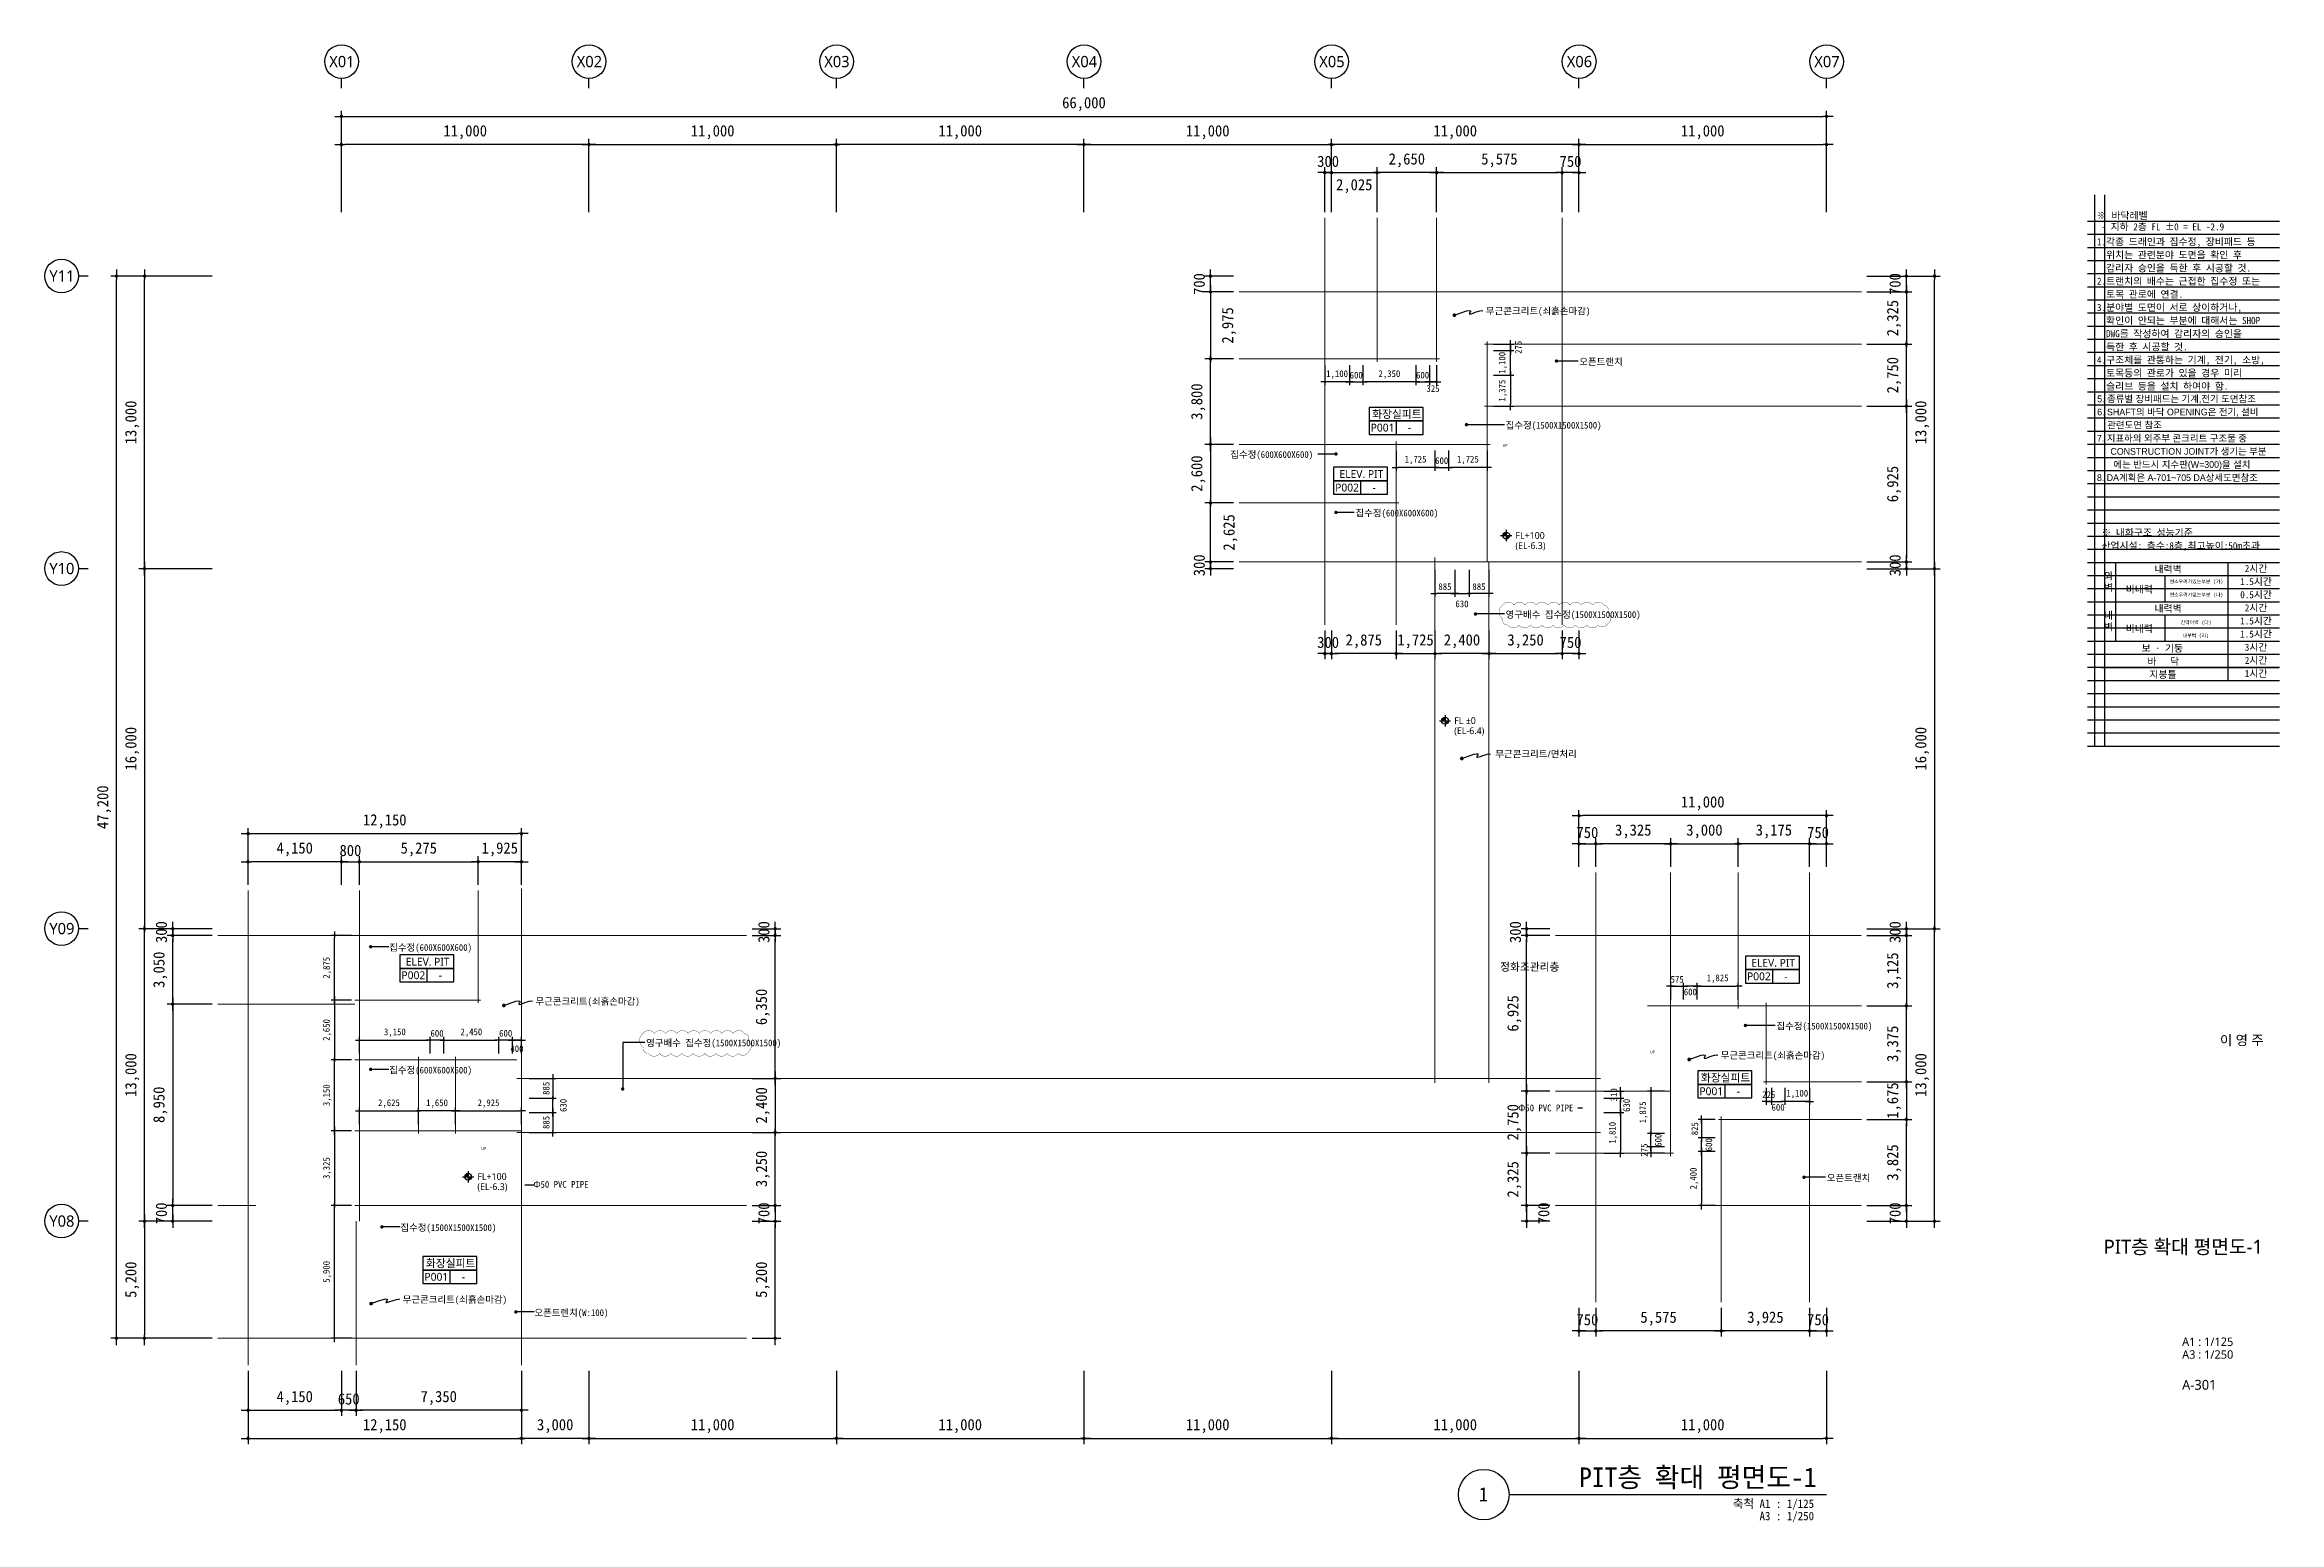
# Model space of a CAD drawing. Header units: inches. Extents: x 3675 to 732988, y -33059 to 70575.
# Drawn here: x 3675 to 102988, y 4909 to 70575 of the extents above; entities that cross this region are included whole.
import ezdxf
from ezdxf.enums import TextEntityAlignment as Align

# ---------------------------------------------------------------- set-up
doc = ezdxf.new("R2010")
doc.units = ezdxf.units.IN
doc.header["$MEASUREMENT"] = 0
doc.linetypes.add('CEN', pattern=[62, 60, -1, 0, -1])
doc.layers.get('0').update_dxf_attribs({"linetype": 'CONTINUOUS'})
for name, color, linetype, lineweight in [('A-AXIS-BUBL', 7, 'CONTINUOUS', 25), ('A-AXIS-LINE', 1, 'CEN', 15), ('A-BORD-TEXT', 3, 'CONTINUOUS', 25), ('A-DIMS', 7, 'CONTINUOUS', 25), ('A-MKXS-LEAD', 7, 'CONTINUOUS', 25), ('A-MKXS-TEXT1', 3, 'CONTINUOUS', 25), ('A-MKXX-NAME', 3, 'CONTINUOUS', 25), ('A-MKXX-SYMB', 7, 'CONTINUOUS', 25), ('A-XXXX-SYMB', 7, 'CONTINUOUS', 25), ('A-XXXX-TXT1', 3, 'CONTINUOUS', 25), ('A-XXXX-TXT2', 3, 'CONTINUOUS', 25), ('REV-202205', 20, 'CONTINUOUS', 25)]:
    doc.layers.add(name, color=color, linetype=linetype, lineweight=lineweight)
doc.layers.add('A-XXXX-NPLT', color=144, linetype='CONTINUOUS', plot=False)
doc.layers.add('T', color=3, linetype='CONTINUOUS')
doc.styles.add('HY울릉도L', font='H2GTRE.TTF')
doc.styles.add('돋움', font='')
doc.styles.add('돋움체', font='')
doc.styles.add('돋음', font='')
doc.styles.add('맑은 고딕', font='malgun.ttf')
doc.styles.add('맑은고딕', font='malgun.ttf')
doc.styles.get('돋움').set_extended_font_data('DotumChe')
doc.styles.get('돋움체').set_extended_font_data('DotumChe')
doc.styles.get('돋음').set_extended_font_data('Dotum')
doc.dimstyles.new('CDIM', dxfattribs={"dimtxt": 2, "dimasz": 0.6, "dimexe": 1, "dimexo": 1, "dimgap": 1, "dimtad": 1, "dimdec": 0, "dimrnd": 0.5, "dimzin": 0, "dimdsep": 32, "dimlunit": 6, "dimtxsty": 'HY울릉도L', "dimblk1": '_CIDOT', "dimblk2": '_CIDOT', "dimsah": 1, "dimcen": 4.5, "dimclrd": 2, "dimclre": 2, "dimclrt": 7, "dimadec": 0, "dimazin": 0, "dimtfac": 1, "dimtdec": 0, "dimtix": 1, "dimtmove": 2, "dimatfit": 1, "dimldrblk": '_CIDOT', "dimfxl": 1, "dimtolj": 1, "dimtzin": 0, "dimlwd": -1, "dimarcsym": 0})

msp = doc.modelspace()

# ---------------------------------------------------------------- texts
at = {"layer": 'A-BORD-TEXT', "style": '맑은고딕'}
msp.add_text('이 영 주', height=437.5, dxfattribs=at).set_placement((102290.4, 26115.3), align=Align.RIGHT)
msp.add_text('PIT층 확대 평면도-1', height=625, dxfattribs=at).set_placement((98721.9, 17153.1), align=Align.MIDDLE_CENTER)
at = {"layer": 'A-MKXS-TEXT1'}
for s, style, p in [('무근콘크리트(쇠흙손마감)', '돋움체', (67727.8, 58739.4)), ('오픈트랜치', '돋움체', (71875.5, 56488.4)), ('집수정(1500X1500X1500)', '돋움체', (68602.5, 53661.3)), ('집수정(600X600X600)', '돋움체', (56367.1, 52361.3)), ('집수정(600X600X600)', '돋움체', (61929.8, 49761.3)), ('영구배수 집수정(1500X1500X1500)', '돋움체', (68602.5, 45249.1)), ('무근콘크리트/면처리', '맑은고딕', (68144, 39052)), ('집수정(600X600X600)', '돋움체', (18983.6, 30454.2)), ('무근콘크리트(쇠흙손마감)', '돋움체', (25482.7, 28059.7)), ('집수정(1500X1500X1500)', '돋움체', (80639.3, 26961.3)), ('영구배수 집수정(1500X1500X1500)', '돋움체', (30404.1, 26212.5)), ('무근콘크리트(쇠흙손마감)', '돋움체', (78161.9, 25661)), ('집수정(600X600X600)', '돋움체', (18983.6, 25004.2)), ('오픈트랜치', '돋움체', (82875.5, 20216.8)), ('집수정(1500X1500X1500)', '돋움체', (19483.6, 18004.2)), ('무근콘크리트(쇠흙손마감)', '돋움체', (19583.8, 14810.3)), ('오픈트렌치(W:100)', '돋움체', (25437.5, 14225.8))]:
    msp.add_text(s, height=300, dxfattribs=dict(at, style=style)).set_placement(p, align=Align.MIDDLE_LEFT)
at = {"layer": 'A-MKXS-TEXT1', "style": '맑은고딕'}
for p in [(68577.7, 52763.2, 0), (75127.7, 25808.7, 0), (23189.6, 21519, 0)]:
    msp.add_text('UP', height=125, dxfattribs=at).set_placement(p, align=Align.MIDDLE_CENTER)
at = {"layer": 'A-MKXX-NAME', "style": '돋움체'}
for s, p in [('※ 바닥레벨', (94884.8, 62826.6)), (' - 지하 2층 FL %%P0 = EL -2.9', (94884.8, 62326.6))]:
    msp.add_text(s, height=312.5, dxfattribs=at).set_placement(p)
at = {"layer": 'A-MKXX-NAME', "style": '맑은고딕'}
for s, p in [('P001', (63133.8, 53557.8)), ('화장실피트', (63768.7, 54157.8)), ('-', (64333.8, 53557.8)), ('ELEV. PIT', (62191.6, 51493.4)), ('P002', (61556.7, 50893.4)), ('-', (62756.7, 50893.4)), ('ELEV. PIT', (20695.4, 29820.6)), ('정화조관리층', (69676.6, 29590.6)), ('ELEV. PIT', (80493.5, 29773)), ('P002', (20060.4, 29220.6)), ('-', (21260.4, 29220.6)), ('P002', (79858.5, 29173)), ('-', (81058.5, 29173)), ('화장실피트', (78377.7, 24665.6)), ('P001', (77742.7, 24065.6)), ('-', (78942.7, 24065.6)), ('P001', (21081.8, 15818.2)), ('화장실피트', (21716.7, 16418.2)), ('-', (22281.8, 15818.2))]:
    msp.add_text(s, height=350, dxfattribs=at).set_placement(p, align=Align.MIDDLE_CENTER)
at = {"layer": 'A-XXXX-TXT1', "style": '맑은고딕'}
for s, height, p in [('A1 : 1/125', 375, (98668.2, 12746.1)), ('A3 : 1/250', 375, (98668.2, 12179.2)), ('A-301', 437.5, (98668.2, 10799.7))]:
    msp.add_text(s, height=height, dxfattribs=at).set_placement(p)
at = {"layer": 'A-XXXX-TXT1', "style": '돋움체'}
msp.add_text('PIT층 확대 평면도-1', height=875, dxfattribs=at).set_placement((82415.9, 6208.2), align=Align.BOTTOM_RIGHT)
msp.add_text('1', height=625, dxfattribs=at).set_placement((67617.8, 6150.8), align=Align.MIDDLE)
for s, p in [('축척 A1 : 1/125', (82310.5, 5922.2)), ('A3 : 1/250', (82310.5, 5374.9))]:
    msp.add_text(s, height=375, dxfattribs=at).set_placement(p, align=Align.TOP_RIGHT)
at = {"layer": 'A-XXXX-TXT2', "ltscale": 0.2, "style": '맑은고딕'}
for s, p in [('X01', (16883.8, 69825.3)), ('X02', (27883.8, 69825.3)), ('X03', (38883.8, 69825.3)), ('X04', (49883.8, 69825.3)), ('X05', (60883.8, 69825.3)), ('X06', (71883.8, 69825.3)), ('X07', (82883.8, 69825.3)), ('Y11', (4438.9, 60295.2)), ('Y10', (4438.9, 47295.2)), ('Y09', (4438.9, 31295.2)), ('Y08', (4438.9, 18295.2))]:
    msp.add_text(s, height=500, dxfattribs=at).set_placement(p, align=Align.MIDDLE_CENTER)
at = {"layer": 'A-XXXX-TXT2'}
for s, height, style, p in [('1.각종 드래인과 집수정, 장비패드 등', 312.5, '돋움체', (94884.8, 61816.2)), ('  위치는 관련분야 도면을 확인 후', 312.5, '돋움체', (94884.8, 61232.8)), ('  감리자 승인을 득한 후 시공할 것.', 312.5, '돋움체', (94884.8, 60649.5)), ('2.트랜치의 배수는 근접한 집수정 또는', 312.5, '돋움체', (94884.8, 60066.2)), ('  토목 관로에 연결.', 312.5, '돋움체', (94884.8, 59482.8)), ('3.분야별 도면이 서로 상이하거나, ', 312.5, '돋움체', (94884.8, 58899.5)), ('  확인이 안되는 부분에 대해서는 SHOP', 312.5, '돋움체', (94884.8, 58316.2)), ('  DWG를 작성하여 감리자의 승인을', 312.5, '돋움체', (94884.8, 57732.8)), ('4.구조체를 관통하는 기계, 전기, 소방,', 312.5, '돋움체', (94884.8, 56566.2)), ('  득한 후 시공할 것.', 312.5, '돋움체', (94884.8, 57149.5)), ('  토목등의 관로가 있을 경우 미리', 312.5, '돋움체', (94884.8, 55982.8)), ('  슬리브 등을 설치 하여야 함.', 312.5, '돋움체', (94884.8, 55399.5)), ('FL+100', 300, '맑은고딕', (69040, 48766)), ('※ 내화구조 성능기준', 312.5, '돋움체', (95081.3, 48892.7)), ('(EL-6.3)', 300, '맑은고딕', (69040, 48316)), ('산업시설: 층수:8층,최고높이:50m초과', 312.5, '돋움체', (95081.3, 48309.4)), ('(EL-6.4)', 300, '맑은고딕', (66320.7, 40087.6)), ('FL %%P0', 300, '맑은고딕', (66320.7, 40537.6)), ('(EL-6.3)', 300, '맑은고딕', (22904.7, 19823.2)), ('FL+100', 300, '맑은고딕', (22904.7, 20273.2)), ('Φ50 PVC PIPE ', 300, '돋움', (25399.8, 19925.5))]:
    msp.add_text(s, height=height, dxfattribs=dict(at, style=style)).set_placement(p, align=Align.MIDDLE_LEFT)
at = {"layer": 'A-XXXX-TXT2', "style": '돋움체'}
for s, height, p in [('내력벽', 312.5, (98045.9, 47267.7)), ('연소우려가있는부분 (가)', 156.25, (99301.3, 46715.6)), ('1.5시간', 312.5, (101956.2, 46715.6)), ('2시간', 312.5, (101956.2, 47299)), ('비내력', 312.5, (96764.7, 46371.9)), ('내력벽', 312.5, (98045.9, 45517.7)), ('연소우려가없는부분 (나)', 156.25, (99301.3, 46132.3)), ('0.5시간', 312.5, (101956.2, 46132.3)), ('2시간', 312.5, (101956.2, 45549)), ('비내력', 312.5, (96764.7, 44621.9)), ('간막이벽 (다)', 156.25, (99289.1, 44903.1)), ('1.5시간', 312.5, (101956.2, 44965.6)), ('보 · 기둥', 312.5, (97789.4, 43752.1)), ('내부벽 (라)', 156.25, (99274.2, 44319.8)), ('1.5시간', 312.5, (101956.2, 44382.3)), ('3시간', 312.5, (101956.2, 43799)), ('바   닥', 312.5, (97829, 43168.8)), ('지붕틀', 312.5, (97817.1, 42585.4)), ('2시간', 312.5, (101956.2, 43215.6)), ('1시간', 312.5, (101956.2, 42632.3))]:
    msp.add_text(s, height=height, dxfattribs=at).set_placement(p, align=Align.MIDDLE_CENTER)
at = {"layer": 'A-XXXX-TXT2', "style": '돋움'}
msp.add_text('Φ50 PVC PIPE ', height=300, rotation=360, dxfattribs=at).set_placement((69167.8, 23325.5), align=Align.MIDDLE_LEFT)
at = {"layer": 'A-XXXX-TXT2', "char_height": 312.5, "attachment_point": 5, "style": '맑은 고딕'}
for s, width, insert in [('{\\fDotumChe|b0|i0|c129|p49;외\\P벽}', 996.018, (95393.1, 46689.4)), ('{\\fDotumChe|b0|i0|c129|p49;내\\P벽}', 1000, (95393.8, 44939.4))]:
    msp.add_mtext_dynamic_manual_height_columns(s, width=width, gutter_width=5000, heights=[0], dxfattribs=dict(at, insert=insert))
at = {"layer": 'T', "style": '돋음'}
for s, p in [('5. 종류별 장비패드는 기계,전기 도면참조', (94893.8, 54684.9)), ('6. SHAFT의 바닥 OPENING은 전기, 설비', (94893.8, 54101.6)), ('   관련도면 참조', (95012.4, 53518.3)), ('7. 지표하의 외주부 콘크리트 구조물 중 ', (94881.4, 52934.9)), ('    CONSTRUCTION JOINT가 생기는 부분', (95045.2, 52351.6)), ('에는 반드시 지수판(W=300)을 설치', (95613.1, 51768.3)), ('8. DA계획은 A-701~705 DA상세도면참조 ', (94881.4, 51184.9))]:
    msp.add_text(s, height=300, dxfattribs=at).set_placement(p)

# ---------------------------------------------------------------- blocks, each defined once
blk = doc.blocks.new('_CIDOT')
at = {"color": 0, "linetype": 'ByBlock'}
blk.add_line((2, 0), (-1, 0), dxfattribs=at)
at = {"color": 0, "linetype": 'ByBlock', "const_width": 0.5}
blk.add_lwpolyline([(-0.25, 0, 1), (0.25, 0, 1)], format="xyb", close=True, dxfattribs=at)
blk = doc.blocks.new('*D4')
at = {"layer": 'A-DIMS', "lineweight": -2, "transparency": 16777216}
for p, q in [((65463, 44538), (65463, 43262)), ((67863, 44538), (67863, 43262))]:
    blk.add_line(p, q, dxfattribs=at)
at = {"layer": 'A-DIMS', "transparency": 16777216}
blk.add_line((67713, 43512), (65613, 43512), dxfattribs=at)
at = {"layer": 'A-DIMS', "transparency": 16777216, "xscale": 150, "yscale": 150, "zscale": 150, "rotation": 180}
blk.add_blockref('_CIDOT', (65463, 43512), dxfattribs=at)
at = {"layer": 'A-DIMS', "transparency": 16777216, "xscale": 150, "yscale": 150, "zscale": 150}
blk.add_blockref('_CIDOT', (67863, 43512), dxfattribs=at)
at = {"layer": 'A-DIMS', "color": 3, "transparency": 16777216, "insert": (66663, 44060), "char_height": 500, "attachment_point": 5, "style": '돋움체'}
blk.add_mtext('\\A1;2,400', dxfattribs=at)
blk = doc.blocks.new('*D5')
at = {"layer": 'A-DIMS', "lineweight": -2, "transparency": 16777216}
for p, q in [((67863, 44538), (67863, 43262)), ((71113, 44538), (71113, 43262))]:
    blk.add_line(p, q, dxfattribs=at)
at = {"layer": 'A-DIMS', "transparency": 16777216}
blk.add_line((68013, 43512), (70963, 43512), dxfattribs=at)
at = {"layer": 'A-DIMS', "transparency": 16777216, "xscale": 150, "yscale": 150, "zscale": 150, "rotation": 180}
blk.add_blockref('_CIDOT', (67863, 43512), dxfattribs=at)
at = {"layer": 'A-DIMS', "transparency": 16777216, "xscale": 150, "yscale": 150, "zscale": 150}
blk.add_blockref('_CIDOT', (71113, 43512), dxfattribs=at)
at = {"layer": 'A-DIMS', "color": 3, "transparency": 16777216, "insert": (69488, 44060), "char_height": 500, "attachment_point": 5, "style": '돋움체'}
blk.add_mtext('\\A1;3,250', dxfattribs=at)
blk = doc.blocks.new('*D6')
at = {"layer": 'A-DIMS', "lineweight": -2, "transparency": 16777216}
for p, q in [((63738, 44538), (63738, 43262)), ((65463, 44538), (65463, 43262))]:
    blk.add_line(p, q, dxfattribs=at)
at = {"layer": 'A-DIMS', "transparency": 16777216}
for p, q in [((63588, 43512), (63438, 43512)), ((63738, 43512), (65463, 43512)), ((65613, 43512), (65763, 43512))]:
    blk.add_line(p, q, dxfattribs=at)
at = {"layer": 'A-DIMS', "transparency": 16777216, "xscale": 150, "yscale": 150, "zscale": 150}
blk.add_blockref('_CIDOT', (63738, 43512), dxfattribs=at)
at = {"layer": 'A-DIMS', "transparency": 16777216, "xscale": 150, "yscale": 150, "zscale": 150, "rotation": 180}
blk.add_blockref('_CIDOT', (65463, 43512), dxfattribs=at)
at = {"layer": 'A-DIMS', "color": 3, "transparency": 16777216, "insert": (64600, 44060), "char_height": 500, "attachment_point": 5, "style": '돋움체'}
blk.add_mtext('\\A1;1,725', dxfattribs=at)
blk = doc.blocks.new('*D7')
at = {"layer": 'A-DIMS', "lineweight": -2, "transparency": 16777216}
for p, q in [((60863, 64138), (60863, 65138)), ((62888, 63138), (62888, 65138))]:
    blk.add_line(p, q, dxfattribs=at)
at = {"layer": 'A-DIMS', "transparency": 16777216}
blk.add_line((61013, 64888), (62738, 64888), dxfattribs=at)
at = {"layer": 'A-DIMS', "transparency": 16777216, "xscale": 150, "yscale": 150, "zscale": 150, "rotation": 180}
blk.add_blockref('_CIDOT', (60863, 64888), dxfattribs=at)
at = {"layer": 'A-DIMS', "transparency": 16777216, "xscale": 150, "yscale": 150, "zscale": 150}
blk.add_blockref('_CIDOT', (62888, 64888), dxfattribs=at)
at = {"layer": 'A-DIMS', "color": 3, "transparency": 16777216, "insert": (61875, 64290), "char_height": 500, "attachment_point": 5, "style": '돋움체'}
blk.add_mtext('\\A1;2,025', dxfattribs=at)
blk = doc.blocks.new('*D8')
at = {"layer": 'A-DIMS', "lineweight": -2, "transparency": 16777216}
for p, q in [((62888, 63138), (62888, 65138)), ((65538, 63138), (65538, 65138))]:
    blk.add_line(p, q, dxfattribs=at)
at = {"layer": 'A-DIMS', "transparency": 16777216}
blk.add_line((65388, 64888), (63038, 64888), dxfattribs=at)
at = {"layer": 'A-DIMS', "transparency": 16777216, "xscale": 150, "yscale": 150, "zscale": 150, "rotation": 180}
blk.add_blockref('_CIDOT', (62888, 64888), dxfattribs=at)
at = {"layer": 'A-DIMS', "transparency": 16777216, "xscale": 150, "yscale": 150, "zscale": 150}
blk.add_blockref('_CIDOT', (65538, 64888), dxfattribs=at)
at = {"layer": 'A-DIMS', "color": 3, "transparency": 16777216, "insert": (64213, 65435), "char_height": 500, "attachment_point": 5, "style": '돋움체'}
blk.add_mtext('\\A1;2,650', dxfattribs=at)
blk = doc.blocks.new('*D9')
at = {"layer": 'A-DIMS', "lineweight": -2, "transparency": 16777216}
for p, q in [((65538, 63138), (65538, 65138)), ((71113, 63138), (71113, 65138))]:
    blk.add_line(p, q, dxfattribs=at)
at = {"layer": 'A-DIMS', "transparency": 16777216}
blk.add_line((65688, 64888), (70963, 64888), dxfattribs=at)
at = {"layer": 'A-DIMS', "transparency": 16777216, "xscale": 150, "yscale": 150, "zscale": 150, "rotation": 180}
blk.add_blockref('_CIDOT', (65538, 64888), dxfattribs=at)
at = {"layer": 'A-DIMS', "transparency": 16777216, "xscale": 150, "yscale": 150, "zscale": 150}
blk.add_blockref('_CIDOT', (71113, 64888), dxfattribs=at)
at = {"layer": 'A-DIMS', "color": 3, "transparency": 16777216, "insert": (68325, 65435), "char_height": 500, "attachment_point": 5, "style": '돋움체'}
blk.add_mtext('\\A1;5,575', dxfattribs=at)
blk = doc.blocks.new('*D10')
at = {"layer": 'A-DIMS', "transparency": 16777216}
for p, q in [((70963, 64888), (70813, 64888)), ((71863, 64888), (71113, 64888)), ((72013, 64888), (72163, 64888))]:
    blk.add_line(p, q, dxfattribs=at)
at = {"layer": 'A-DIMS', "lineweight": -2, "transparency": 16777216}
for p, q in [((71113, 63138), (71113, 65138)), ((71863, 64138), (71863, 65138))]:
    blk.add_line(p, q, dxfattribs=at)
at = {"layer": 'A-DIMS', "transparency": 16777216, "xscale": 150, "yscale": 150, "zscale": 150}
blk.add_blockref('_CIDOT', (71113, 64888), dxfattribs=at)
at = {"layer": 'A-DIMS', "transparency": 16777216, "xscale": 150, "yscale": 150, "zscale": 150, "rotation": 180}
blk.add_blockref('_CIDOT', (71863, 64888), dxfattribs=at)
at = {"layer": 'A-DIMS', "color": 3, "transparency": 16777216, "insert": (71488, 65388), "char_height": 500, "attachment_point": 5, "style": '돋움체'}
blk.add_mtext('\\A1;750', dxfattribs=at)
blk = doc.blocks.new('*D11')
at = {"layer": 'A-DIMS', "transparency": 16777216}
for p, q in [((60413, 64888), (60263, 64888)), ((60863, 64888), (60563, 64888)), ((61013, 64888), (61163, 64888))]:
    blk.add_line(p, q, dxfattribs=at)
at = {"layer": 'A-DIMS', "lineweight": -2, "transparency": 16777216}
for p, q in [((60563, 63138), (60563, 65138)), ((60863, 63138), (60863, 65138))]:
    blk.add_line(p, q, dxfattribs=at)
at = {"layer": 'A-DIMS', "transparency": 16777216, "xscale": 150, "yscale": 150, "zscale": 150}
blk.add_blockref('_CIDOT', (60563, 64888), dxfattribs=at)
at = {"layer": 'A-DIMS', "transparency": 16777216, "xscale": 150, "yscale": 150, "zscale": 150, "rotation": 180}
blk.add_blockref('_CIDOT', (60863, 64888), dxfattribs=at)
at = {"layer": 'A-DIMS', "color": 3, "transparency": 16777216, "insert": (60713, 65388), "char_height": 500, "attachment_point": 5, "style": '돋움체'}
blk.add_mtext('\\A1;300', dxfattribs=at)
blk = doc.blocks.new('*D12')
at = {"layer": 'A-DIMS', "transparency": 16777216}
for p, q in [((86413, 60438), (86413, 60588)), ((86413, 59588), (86413, 60288)), ((86413, 59438), (86413, 59288))]:
    blk.add_line(p, q, dxfattribs=at)
at = {"layer": 'A-DIMS', "lineweight": -2, "transparency": 16777216}
for p, q in [((84663, 60288), (86663, 60288)), ((84663, 59588), (86663, 59588))]:
    blk.add_line(p, q, dxfattribs=at)
at = {"layer": 'A-DIMS', "transparency": 16777216, "xscale": 150, "yscale": 150, "zscale": 150}
for p, rotation in [((86413, 60288), 270), ((86413, 59588), 90)]:
    blk.add_blockref('_CIDOT', p, dxfattribs=dict(at, rotation=rotation))
at = {"layer": 'A-DIMS', "color": 3, "transparency": 16777216, "insert": (85912, 59938), "char_height": 500, "attachment_point": 5, "rotation": 90, "style": '돋움체'}
blk.add_mtext('\\A1;700', dxfattribs=at)
blk = doc.blocks.new('*D13')
at = {"layer": 'A-DIMS', "lineweight": -2, "transparency": 16777216}
for p, q in [((84663, 59588), (86663, 59588)), ((84663, 57263), (86663, 57263))]:
    blk.add_line(p, q, dxfattribs=at)
at = {"layer": 'A-DIMS', "transparency": 16777216}
blk.add_line((86413, 59438), (86413, 57413), dxfattribs=at)
at = {"layer": 'A-DIMS', "transparency": 16777216, "xscale": 150, "yscale": 150, "zscale": 150}
for p, rotation in [((86413, 59588), 90), ((86413, 57263), 270)]:
    blk.add_blockref('_CIDOT', p, dxfattribs=dict(at, rotation=rotation))
at = {"layer": 'A-DIMS', "color": 3, "transparency": 16777216, "insert": (85865, 58425), "char_height": 500, "attachment_point": 5, "rotation": 90, "style": '돋움체'}
blk.add_mtext('\\A1;2,325', dxfattribs=at)
blk = doc.blocks.new('*D14')
at = {"layer": 'A-DIMS', "lineweight": -2, "transparency": 16777216}
for p, q in [((84663, 54513), (86663, 54513)), ((84663, 47588), (86663, 47588))]:
    blk.add_line(p, q, dxfattribs=at)
at = {"layer": 'A-DIMS', "transparency": 16777216}
blk.add_line((86413, 54363), (86413, 47738), dxfattribs=at)
at = {"layer": 'A-DIMS', "transparency": 16777216, "xscale": 150, "yscale": 150, "zscale": 150}
for p, rotation in [((86413, 54513), 90), ((86413, 47588), 270)]:
    blk.add_blockref('_CIDOT', p, dxfattribs=dict(at, rotation=rotation))
at = {"layer": 'A-DIMS', "color": 3, "transparency": 16777216, "insert": (85865, 51050), "char_height": 500, "attachment_point": 5, "rotation": 90, "style": '돋움체'}
blk.add_mtext('\\A1;6,925', dxfattribs=at)
blk = doc.blocks.new('*D15')
at = {"layer": 'A-DIMS', "lineweight": -2, "transparency": 16777216}
for p, q in [((84663, 57263), (86663, 57263)), ((84663, 54513), (86663, 54513))]:
    blk.add_line(p, q, dxfattribs=at)
at = {"layer": 'A-DIMS', "transparency": 16777216}
blk.add_line((86413, 54663), (86413, 57113), dxfattribs=at)
at = {"layer": 'A-DIMS', "transparency": 16777216, "xscale": 150, "yscale": 150, "zscale": 150}
for p, rotation in [((86413, 57263), 90), ((86413, 54513), 270)]:
    blk.add_blockref('_CIDOT', p, dxfattribs=dict(at, rotation=rotation))
at = {"layer": 'A-DIMS', "color": 3, "transparency": 16777216, "insert": (85865, 55888), "char_height": 500, "attachment_point": 5, "rotation": 90, "style": '돋움체'}
blk.add_mtext('\\A1;2,750', dxfattribs=at)
blk = doc.blocks.new('*D16')
at = {"layer": 'A-DIMS', "lineweight": -2, "transparency": 16777216}
for p, q in [((71113, 44538), (71113, 43262)), ((71863, 44538), (71863, 43262))]:
    blk.add_line(p, q, dxfattribs=at)
at = {"layer": 'A-DIMS', "transparency": 16777216}
for p, q in [((70963, 43512), (70813, 43512)), ((71863, 43512), (71113, 43512)), ((72013, 43512), (72163, 43512))]:
    blk.add_line(p, q, dxfattribs=at)
at = {"layer": 'A-DIMS', "transparency": 16777216, "xscale": 150, "yscale": 150, "zscale": 150}
blk.add_blockref('_CIDOT', (71113, 43512), dxfattribs=at)
at = {"layer": 'A-DIMS', "transparency": 16777216, "xscale": 150, "yscale": 150, "zscale": 150, "rotation": 180}
blk.add_blockref('_CIDOT', (71863, 43512), dxfattribs=at)
at = {"layer": 'A-DIMS', "color": 3, "transparency": 16777216, "insert": (71488, 44012), "char_height": 500, "attachment_point": 5, "style": '돋움체'}
blk.add_mtext('\\A1;750', dxfattribs=at)
blk = doc.blocks.new('*D17')
at = {"layer": 'A-DIMS', "lineweight": -2, "transparency": 16777216}
for p, q in [((60863, 44538), (60863, 43262)), ((63738, 44538), (63738, 43262))]:
    blk.add_line(p, q, dxfattribs=at)
at = {"layer": 'A-DIMS', "transparency": 16777216}
blk.add_line((63588, 43512), (61013, 43512), dxfattribs=at)
at = {"layer": 'A-DIMS', "transparency": 16777216, "xscale": 150, "yscale": 150, "zscale": 150, "rotation": 180}
blk.add_blockref('_CIDOT', (60863, 43512), dxfattribs=at)
at = {"layer": 'A-DIMS', "transparency": 16777216, "xscale": 150, "yscale": 150, "zscale": 150}
blk.add_blockref('_CIDOT', (63738, 43512), dxfattribs=at)
at = {"layer": 'A-DIMS', "color": 3, "transparency": 16777216, "insert": (62300, 44060), "char_height": 500, "attachment_point": 5, "style": '돋움체'}
blk.add_mtext('\\A1;2,875', dxfattribs=at)
blk = doc.blocks.new('*D18')
at = {"layer": 'A-DIMS', "lineweight": -2, "transparency": 16777216}
for p, q in [((60563, 44538), (60563, 43262)), ((60863, 44538), (60863, 43262))]:
    blk.add_line(p, q, dxfattribs=at)
at = {"layer": 'A-DIMS', "transparency": 16777216}
for p, q in [((60413, 43512), (60263, 43512)), ((60563, 43512), (60863, 43512)), ((61013, 43512), (61163, 43512))]:
    blk.add_line(p, q, dxfattribs=at)
at = {"layer": 'A-DIMS', "transparency": 16777216, "xscale": 150, "yscale": 150, "zscale": 150}
blk.add_blockref('_CIDOT', (60563, 43512), dxfattribs=at)
at = {"layer": 'A-DIMS', "transparency": 16777216, "xscale": 150, "yscale": 150, "zscale": 150, "rotation": 180}
blk.add_blockref('_CIDOT', (60863, 43512), dxfattribs=at)
at = {"layer": 'A-DIMS', "color": 3, "transparency": 16777216, "insert": (60713, 44012), "char_height": 500, "attachment_point": 5, "style": '돋움체'}
blk.add_mtext('\\A1;300', dxfattribs=at)
blk = doc.blocks.new('*D19')
at = {"layer": 'A-DIMS', "lineweight": -2, "transparency": 16777216}
for p, q in [((56513, 52813), (55237, 52813)), ((56513, 50213), (55237, 50213))]:
    blk.add_line(p, q, dxfattribs=at)
at = {"layer": 'A-DIMS', "transparency": 16777216}
blk.add_line((55487, 52663), (55487, 50363), dxfattribs=at)
at = {"layer": 'A-DIMS', "transparency": 16777216, "xscale": 150, "yscale": 150, "zscale": 150}
for p, rotation in [((55487, 52813), 90), ((55487, 50213), 270)]:
    blk.add_blockref('_CIDOT', p, dxfattribs=dict(at, rotation=rotation))
at = {"layer": 'A-DIMS', "color": 3, "transparency": 16777216, "insert": (54939, 51513), "char_height": 500, "attachment_point": 5, "rotation": 90, "style": '돋움체'}
blk.add_mtext('\\A1;2,600', dxfattribs=at)
blk = doc.blocks.new('*D20')
at = {"layer": 'A-DIMS', "lineweight": -2, "transparency": 16777216}
for p, q in [((56513, 56613), (55237, 56613)), ((56513, 52813), (55237, 52813))]:
    blk.add_line(p, q, dxfattribs=at)
at = {"layer": 'A-DIMS', "transparency": 16777216}
blk.add_line((55487, 52963), (55487, 56463), dxfattribs=at)
at = {"layer": 'A-DIMS', "transparency": 16777216, "xscale": 150, "yscale": 150, "zscale": 150}
for p, rotation in [((55487, 56613), 90), ((55487, 52813), 270)]:
    blk.add_blockref('_CIDOT', p, dxfattribs=dict(at, rotation=rotation))
at = {"layer": 'A-DIMS', "color": 3, "transparency": 16777216, "insert": (54939, 54713), "char_height": 500, "attachment_point": 5, "rotation": 90, "style": '돋움체'}
blk.add_mtext('\\A1;3,800', dxfattribs=at)
blk = doc.blocks.new('*D21')
at = {"layer": 'A-DIMS', "lineweight": -2, "transparency": 16777216}
for p, q in [((56513, 59588), (55237, 59588)), ((56513, 56613), (55237, 56613))]:
    blk.add_line(p, q, dxfattribs=at)
at = {"layer": 'A-DIMS', "transparency": 16777216}
blk.add_line((55487, 59438), (55487, 56763), dxfattribs=at)
at = {"layer": 'A-DIMS', "transparency": 16777216, "xscale": 150, "yscale": 150, "zscale": 150}
for p, rotation in [((55487, 59588), 90), ((55487, 56613), 270)]:
    blk.add_blockref('_CIDOT', p, dxfattribs=dict(at, rotation=rotation))
at = {"layer": 'A-DIMS', "color": 3, "transparency": 16777216, "insert": (56310, 58100), "char_height": 500, "attachment_point": 5, "rotation": 90, "style": '돋움체'}
blk.add_mtext('\\A1;2,975', dxfattribs=at)
blk = doc.blocks.new('*D22')
at = {"layer": 'A-DIMS', "transparency": 16777216}
for p, q in [((55487, 60438), (55487, 60588)), ((55487, 59588), (55487, 60288)), ((55487, 59438), (55487, 59288))]:
    blk.add_line(p, q, dxfattribs=at)
at = {"layer": 'A-DIMS', "lineweight": -2, "transparency": 16777216}
for p, q in [((56513, 60288), (55237, 60288)), ((56513, 59588), (55237, 59588))]:
    blk.add_line(p, q, dxfattribs=at)
at = {"layer": 'A-DIMS', "transparency": 16777216, "xscale": 150, "yscale": 150, "zscale": 150}
for p, rotation in [((55487, 60288), 270), ((55487, 59588), 90)]:
    blk.add_blockref('_CIDOT', p, dxfattribs=dict(at, rotation=rotation))
at = {"layer": 'A-DIMS', "color": 3, "transparency": 16777216, "insert": (54987, 59938), "char_height": 500, "attachment_point": 5, "rotation": 90, "style": '돋움체'}
blk.add_mtext('\\A1;700', dxfattribs=at)
blk = doc.blocks.new('*D23')
at = {"layer": 'A-DIMS', "lineweight": -2, "transparency": 16777216}
for p, q in [((56513, 50213), (55237, 50213)), ((56513, 47588), (55237, 47588))]:
    blk.add_line(p, q, dxfattribs=at)
at = {"layer": 'A-DIMS', "transparency": 16777216}
blk.add_line((55487, 47738), (55487, 50063), dxfattribs=at)
at = {"layer": 'A-DIMS', "transparency": 16777216, "xscale": 150, "yscale": 150, "zscale": 150}
for p, rotation in [((55487, 50213), 90), ((55487, 47588), 270)]:
    blk.add_blockref('_CIDOT', p, dxfattribs=dict(at, rotation=rotation))
at = {"layer": 'A-DIMS', "color": 3, "transparency": 16777216, "insert": (56370, 48900), "char_height": 500, "attachment_point": 5, "rotation": 90, "style": '돋움체'}
blk.add_mtext('\\A1;2,625', dxfattribs=at)
blk = doc.blocks.new('*D24')
at = {"layer": 'A-DIMS', "transparency": 16777216}
for p, q in [((55487, 47738), (55487, 47888)), ((55487, 47588), (55487, 47288)), ((55487, 47138), (55487, 46988))]:
    blk.add_line(p, q, dxfattribs=at)
at = {"layer": 'A-DIMS', "lineweight": -2, "transparency": 16777216}
for p, q in [((56513, 47588), (55237, 47588)), ((56513, 47288), (55237, 47288))]:
    blk.add_line(p, q, dxfattribs=at)
at = {"layer": 'A-DIMS', "transparency": 16777216, "xscale": 150, "yscale": 150, "zscale": 150}
for p, rotation in [((55487, 47588), 270), ((55487, 47288), 90)]:
    blk.add_blockref('_CIDOT', p, dxfattribs=dict(at, rotation=rotation))
at = {"layer": 'A-DIMS', "color": 3, "transparency": 16777216, "insert": (54987, 47438), "char_height": 500, "attachment_point": 5, "rotation": 90, "style": '돋움체'}
blk.add_mtext('\\A1;300', dxfattribs=at)
blk = doc.blocks.new('*D25')
at = {"layer": 'A-DIMS', "lineweight": -2, "transparency": 16777216}
for p, q in [((60863, 63138), (60863, 66388)), ((71863, 63138), (71863, 66388))]:
    blk.add_line(p, q, dxfattribs=at)
at = {"layer": 'A-DIMS', "transparency": 16777216}
blk.add_line((71713, 66138), (61013, 66138), dxfattribs=at)
at = {"layer": 'A-DIMS', "transparency": 16777216, "xscale": 150, "yscale": 150, "zscale": 150, "rotation": 180}
blk.add_blockref('_CIDOT', (60863, 66138), dxfattribs=at)
at = {"layer": 'A-DIMS', "transparency": 16777216, "xscale": 150, "yscale": 150, "zscale": 150}
blk.add_blockref('_CIDOT', (71863, 66138), dxfattribs=at)
at = {"layer": 'A-DIMS', "color": 3, "transparency": 16777216, "insert": (66363, 66685), "char_height": 500, "attachment_point": 5, "style": '돋움체'}
blk.add_mtext('\\A1;11,000', dxfattribs=at)
blk = doc.blocks.new('*D26')
at = {"layer": 'A-DIMS', "lineweight": -2, "transparency": 16777216}
for p, q in [((71863, 63138), (71863, 66388)), ((82863, 63138), (82863, 66388))]:
    blk.add_line(p, q, dxfattribs=at)
at = {"layer": 'A-DIMS', "transparency": 16777216}
blk.add_line((72013, 66138), (82713, 66138), dxfattribs=at)
at = {"layer": 'A-DIMS', "transparency": 16777216, "xscale": 150, "yscale": 150, "zscale": 150, "rotation": 180}
blk.add_blockref('_CIDOT', (71863, 66138), dxfattribs=at)
at = {"layer": 'A-DIMS', "transparency": 16777216, "xscale": 150, "yscale": 150, "zscale": 150}
blk.add_blockref('_CIDOT', (82863, 66138), dxfattribs=at)
at = {"layer": 'A-DIMS', "color": 3, "transparency": 16777216, "insert": (77363, 66685), "char_height": 500, "attachment_point": 5, "style": '돋움체'}
blk.add_mtext('\\A1;11,000', dxfattribs=at)
blk = doc.blocks.new('*D27')
at = {"layer": 'A-DIMS', "lineweight": -2, "transparency": 16777216}
for p, q in [((38863, 63138), (38863, 66388)), ((49863, 63138), (49863, 66388))]:
    blk.add_line(p, q, dxfattribs=at)
at = {"layer": 'A-DIMS', "transparency": 16777216}
blk.add_line((49713, 66138), (39013, 66138), dxfattribs=at)
at = {"layer": 'A-DIMS', "transparency": 16777216, "xscale": 150, "yscale": 150, "zscale": 150, "rotation": 180}
blk.add_blockref('_CIDOT', (38863, 66138), dxfattribs=at)
at = {"layer": 'A-DIMS', "transparency": 16777216, "xscale": 150, "yscale": 150, "zscale": 150}
blk.add_blockref('_CIDOT', (49863, 66138), dxfattribs=at)
at = {"layer": 'A-DIMS', "color": 3, "transparency": 16777216, "insert": (44363, 66685), "char_height": 500, "attachment_point": 5, "style": '돋움체'}
blk.add_mtext('\\A1;11,000', dxfattribs=at)
blk = doc.blocks.new('*D28')
at = {"layer": 'A-DIMS', "lineweight": -2, "transparency": 16777216}
for p, q in [((49863, 63138), (49863, 66388)), ((60863, 63138), (60863, 66388))]:
    blk.add_line(p, q, dxfattribs=at)
at = {"layer": 'A-DIMS', "transparency": 16777216}
blk.add_line((50013, 66138), (60713, 66138), dxfattribs=at)
at = {"layer": 'A-DIMS', "transparency": 16777216, "xscale": 150, "yscale": 150, "zscale": 150, "rotation": 180}
blk.add_blockref('_CIDOT', (49863, 66138), dxfattribs=at)
at = {"layer": 'A-DIMS', "transparency": 16777216, "xscale": 150, "yscale": 150, "zscale": 150}
blk.add_blockref('_CIDOT', (60863, 66138), dxfattribs=at)
at = {"layer": 'A-DIMS', "color": 3, "transparency": 16777216, "insert": (55363, 66685), "char_height": 500, "attachment_point": 5, "style": '돋움체'}
blk.add_mtext('\\A1;11,000', dxfattribs=at)
blk = doc.blocks.new('*D29')
at = {"layer": 'A-DIMS', "lineweight": -2, "transparency": 16777216}
for p, q in [((16863, 63138), (16863, 66388)), ((27863, 63138), (27863, 66388))]:
    blk.add_line(p, q, dxfattribs=at)
at = {"layer": 'A-DIMS', "transparency": 16777216}
blk.add_line((27713, 66138), (17013, 66138), dxfattribs=at)
at = {"layer": 'A-DIMS', "transparency": 16777216, "xscale": 150, "yscale": 150, "zscale": 150, "rotation": 180}
blk.add_blockref('_CIDOT', (16863, 66138), dxfattribs=at)
at = {"layer": 'A-DIMS', "transparency": 16777216, "xscale": 150, "yscale": 150, "zscale": 150}
blk.add_blockref('_CIDOT', (27863, 66138), dxfattribs=at)
at = {"layer": 'A-DIMS', "color": 3, "transparency": 16777216, "insert": (22363, 66685), "char_height": 500, "attachment_point": 5, "style": '돋움체'}
blk.add_mtext('\\A1;11,000', dxfattribs=at)
blk = doc.blocks.new('*D30')
at = {"layer": 'A-DIMS', "lineweight": -2, "transparency": 16777216}
for p, q in [((27863, 63138), (27863, 66388)), ((38863, 63138), (38863, 66388))]:
    blk.add_line(p, q, dxfattribs=at)
at = {"layer": 'A-DIMS', "transparency": 16777216}
blk.add_line((28013, 66138), (38713, 66138), dxfattribs=at)
at = {"layer": 'A-DIMS', "transparency": 16777216, "xscale": 150, "yscale": 150, "zscale": 150, "rotation": 180}
blk.add_blockref('_CIDOT', (27863, 66138), dxfattribs=at)
at = {"layer": 'A-DIMS', "transparency": 16777216, "xscale": 150, "yscale": 150, "zscale": 150}
blk.add_blockref('_CIDOT', (38863, 66138), dxfattribs=at)
at = {"layer": 'A-DIMS', "color": 3, "transparency": 16777216, "insert": (33363, 66685), "char_height": 500, "attachment_point": 5, "style": '돋움체'}
blk.add_mtext('\\A1;11,000', dxfattribs=at)
blk = doc.blocks.new('*D31')
at = {"layer": 'A-DIMS', "lineweight": -2, "transparency": 16777216}
for p, q in [((11113, 47288), (7863, 47288)), ((11113, 31288), (7863, 31288))]:
    blk.add_line(p, q, dxfattribs=at)
at = {"layer": 'A-DIMS', "transparency": 16777216}
blk.add_line((8113, 47138), (8113, 31438), dxfattribs=at)
at = {"layer": 'A-DIMS', "transparency": 16777216, "xscale": 150, "yscale": 150, "zscale": 150}
for p, rotation in [((8113, 47288), 90), ((8113, 31288), 270)]:
    blk.add_blockref('_CIDOT', p, dxfattribs=dict(at, rotation=rotation))
at = {"layer": 'A-DIMS', "color": 3, "transparency": 16777216, "insert": (7565, 39288), "char_height": 500, "attachment_point": 5, "rotation": 90, "style": '돋움체'}
blk.add_mtext('\\A1;16,000', dxfattribs=at)
blk = doc.blocks.new('*D32')
at = {"layer": 'A-DIMS', "lineweight": -2, "transparency": 16777216}
for p, q in [((11113, 60288), (7863, 60288)), ((11113, 47288), (7863, 47288))]:
    blk.add_line(p, q, dxfattribs=at)
at = {"layer": 'A-DIMS', "transparency": 16777216}
blk.add_line((8113, 47438), (8113, 60138), dxfattribs=at)
at = {"layer": 'A-DIMS', "transparency": 16777216, "xscale": 150, "yscale": 150, "zscale": 150}
for p, rotation in [((8113, 60288), 90), ((8113, 47288), 270)]:
    blk.add_blockref('_CIDOT', p, dxfattribs=dict(at, rotation=rotation))
at = {"layer": 'A-DIMS', "color": 3, "transparency": 16777216, "insert": (7565, 53788), "char_height": 500, "attachment_point": 5, "rotation": 90, "style": '돋움체'}
blk.add_mtext('\\A1;13,000', dxfattribs=at)
blk = doc.blocks.new('*D33')
at = {"layer": 'A-DIMS', "lineweight": -2, "transparency": 16777216}
for p, q in [((11113, 31288), (7863, 31288)), ((11113, 18288), (7863, 18288))]:
    blk.add_line(p, q, dxfattribs=at)
at = {"layer": 'A-DIMS', "transparency": 16777216}
blk.add_line((8113, 18438), (8113, 31138), dxfattribs=at)
at = {"layer": 'A-DIMS', "transparency": 16777216, "xscale": 150, "yscale": 150, "zscale": 150}
for p, rotation in [((8113, 31288), 90), ((8113, 18288), 270)]:
    blk.add_blockref('_CIDOT', p, dxfattribs=dict(at, rotation=rotation))
at = {"layer": 'A-DIMS', "color": 3, "transparency": 16777216, "insert": (7565, 24788), "char_height": 500, "attachment_point": 5, "rotation": 90, "style": '돋움체'}
blk.add_mtext('\\A1;13,000', dxfattribs=at)
blk = doc.blocks.new('*D34')
at = {"layer": 'A-DIMS', "lineweight": -2, "transparency": 16777216}
for p, q in [((16863, 63138), (16863, 67638)), ((82863, 63138), (82863, 67638))]:
    blk.add_line(p, q, dxfattribs=at)
at = {"layer": 'A-DIMS', "transparency": 16777216}
blk.add_line((17013, 67388), (82713, 67388), dxfattribs=at)
at = {"layer": 'A-DIMS', "transparency": 16777216, "xscale": 150, "yscale": 150, "zscale": 150, "rotation": 180}
blk.add_blockref('_CIDOT', (16863, 67388), dxfattribs=at)
at = {"layer": 'A-DIMS', "transparency": 16777216, "xscale": 150, "yscale": 150, "zscale": 150}
blk.add_blockref('_CIDOT', (82863, 67388), dxfattribs=at)
at = {"layer": 'A-DIMS', "color": 3, "transparency": 16777216, "insert": (49863, 67935), "char_height": 500, "attachment_point": 5, "style": '돋움체'}
blk.add_mtext('\\A1;66,000', dxfattribs=at)
blk = doc.blocks.new('*D35')
at = {"layer": 'A-DIMS', "lineweight": -2, "transparency": 16777216}
for p, q in [((84663, 27863), (86663, 27863)), ((84663, 24488), (86663, 24488))]:
    blk.add_line(p, q, dxfattribs=at)
at = {"layer": 'A-DIMS', "transparency": 16777216}
blk.add_line((86413, 24638), (86413, 27713), dxfattribs=at)
at = {"layer": 'A-DIMS', "transparency": 16777216, "xscale": 150, "yscale": 150, "zscale": 150}
for p, rotation in [((86413, 27863), 90), ((86413, 24488), 270)]:
    blk.add_blockref('_CIDOT', p, dxfattribs=dict(at, rotation=rotation))
at = {"layer": 'A-DIMS', "color": 3, "transparency": 16777216, "insert": (85865, 26175), "char_height": 500, "attachment_point": 5, "rotation": 90, "style": '돋움체'}
blk.add_mtext('\\A1;3,375', dxfattribs=at)
blk = doc.blocks.new('*D36')
at = {"layer": 'A-DIMS', "lineweight": -2, "transparency": 16777216}
for p, q in [((84663, 24488), (86663, 24488)), ((84663, 22813), (86663, 22813))]:
    blk.add_line(p, q, dxfattribs=at)
at = {"layer": 'A-DIMS', "transparency": 16777216}
for p, q in [((86413, 24638), (86413, 24788)), ((86413, 24488), (86413, 22813)), ((86413, 22663), (86413, 22513))]:
    blk.add_line(p, q, dxfattribs=at)
at = {"layer": 'A-DIMS', "transparency": 16777216, "xscale": 150, "yscale": 150, "zscale": 150}
for p, rotation in [((86413, 24488), 270), ((86413, 22813), 90)]:
    blk.add_blockref('_CIDOT', p, dxfattribs=dict(at, rotation=rotation))
at = {"layer": 'A-DIMS', "color": 3, "transparency": 16777216, "insert": (85865, 23650), "char_height": 500, "attachment_point": 5, "rotation": 90, "style": '돋움체'}
blk.add_mtext('\\A1;1,675', dxfattribs=at)
blk = doc.blocks.new('*D37')
at = {"layer": 'A-DIMS', "lineweight": -2, "transparency": 16777216}
for p, q in [((84663, 18988), (86663, 18988)), ((84663, 18288), (86663, 18288))]:
    blk.add_line(p, q, dxfattribs=at)
at = {"layer": 'A-DIMS', "transparency": 16777216}
for p, q in [((86413, 19138), (86413, 19288)), ((86413, 18988), (86413, 18288)), ((86413, 18138), (86413, 17988))]:
    blk.add_line(p, q, dxfattribs=at)
at = {"layer": 'A-DIMS', "transparency": 16777216, "xscale": 150, "yscale": 150, "zscale": 150}
for p, rotation in [((86413, 18988), 270), ((86413, 18288), 90)]:
    blk.add_blockref('_CIDOT', p, dxfattribs=dict(at, rotation=rotation))
at = {"layer": 'A-DIMS', "color": 3, "transparency": 16777216, "insert": (85912, 18638), "char_height": 500, "attachment_point": 5, "rotation": 90, "style": '돋움체'}
blk.add_mtext('\\A1;700', dxfattribs=at)
blk = doc.blocks.new('*D38')
at = {"layer": 'A-DIMS', "lineweight": -2, "transparency": 16777216}
for p, q in [((84663, 22813), (86663, 22813)), ((84663, 18988), (86663, 18988))]:
    blk.add_line(p, q, dxfattribs=at)
at = {"layer": 'A-DIMS', "transparency": 16777216}
blk.add_line((86413, 19138), (86413, 22663), dxfattribs=at)
at = {"layer": 'A-DIMS', "transparency": 16777216, "xscale": 150, "yscale": 150, "zscale": 150}
for p, rotation in [((86413, 22813), 90), ((86413, 18988), 270)]:
    blk.add_blockref('_CIDOT', p, dxfattribs=dict(at, rotation=rotation))
at = {"layer": 'A-DIMS', "color": 3, "transparency": 16777216, "insert": (85865, 20900), "char_height": 500, "attachment_point": 5, "rotation": 90, "style": '돋움체'}
blk.add_mtext('\\A1;3,825', dxfattribs=at)
blk = doc.blocks.new('*D39')
at = {"layer": 'A-DIMS', "lineweight": -2, "transparency": 16777216}
for p, q in [((84663, 30988), (86663, 30988)), ((84663, 27863), (86663, 27863))]:
    blk.add_line(p, q, dxfattribs=at)
at = {"layer": 'A-DIMS', "transparency": 16777216}
blk.add_line((86413, 30838), (86413, 28013), dxfattribs=at)
at = {"layer": 'A-DIMS', "transparency": 16777216, "xscale": 150, "yscale": 150, "zscale": 150}
for p, rotation in [((86413, 30988), 90), ((86413, 27863), 270)]:
    blk.add_blockref('_CIDOT', p, dxfattribs=dict(at, rotation=rotation))
at = {"layer": 'A-DIMS', "color": 3, "transparency": 16777216, "insert": (85865, 29425), "char_height": 500, "attachment_point": 5, "rotation": 90, "style": '돋움체'}
blk.add_mtext('\\A1;3,125', dxfattribs=at)
blk = doc.blocks.new('*D40')
at = {"layer": 'A-DIMS', "lineweight": -2, "transparency": 16777216}
for p, q in [((84663, 31288), (86663, 31288)), ((84663, 30988), (86663, 30988))]:
    blk.add_line(p, q, dxfattribs=at)
at = {"layer": 'A-DIMS', "transparency": 16777216}
for p, q in [((86413, 31438), (86413, 31588)), ((86413, 30988), (86413, 31288)), ((86413, 30838), (86413, 30688))]:
    blk.add_line(p, q, dxfattribs=at)
at = {"layer": 'A-DIMS', "transparency": 16777216, "xscale": 150, "yscale": 150, "zscale": 150}
for p, rotation in [((86413, 31288), 270), ((86413, 30988), 90)]:
    blk.add_blockref('_CIDOT', p, dxfattribs=dict(at, rotation=rotation))
at = {"layer": 'A-DIMS', "color": 3, "transparency": 16777216, "insert": (85912, 31138), "char_height": 500, "attachment_point": 5, "rotation": 90, "style": '돋움체'}
blk.add_mtext('\\A1;300', dxfattribs=at)
blk = doc.blocks.new('*D41')
at = {"layer": 'A-DIMS', "lineweight": -2, "transparency": 16777216}
for p, q in [((72613, 14438), (72613, 13162)), ((78188, 14438), (78188, 13162))]:
    blk.add_line(p, q, dxfattribs=at)
at = {"layer": 'A-DIMS', "transparency": 16777216}
blk.add_line((78038, 13412), (72763, 13412), dxfattribs=at)
at = {"layer": 'A-DIMS', "transparency": 16777216, "xscale": 150, "yscale": 150, "zscale": 150, "rotation": 180}
blk.add_blockref('_CIDOT', (72613, 13412), dxfattribs=at)
at = {"layer": 'A-DIMS', "transparency": 16777216, "xscale": 150, "yscale": 150, "zscale": 150}
blk.add_blockref('_CIDOT', (78188, 13412), dxfattribs=at)
at = {"layer": 'A-DIMS', "color": 3, "transparency": 16777216, "insert": (75400, 13960), "char_height": 500, "attachment_point": 5, "style": '돋움체'}
blk.add_mtext('\\A1;5,575', dxfattribs=at)
blk = doc.blocks.new('*D42')
at = {"layer": 'A-DIMS', "lineweight": -2, "transparency": 16777216}
for p, q in [((82113, 14438), (82113, 13162)), ((82863, 14438), (82863, 13162))]:
    blk.add_line(p, q, dxfattribs=at)
at = {"layer": 'A-DIMS', "transparency": 16777216}
for p, q in [((81963, 13412), (81813, 13412)), ((82113, 13412), (82863, 13412)), ((83013, 13412), (83163, 13412))]:
    blk.add_line(p, q, dxfattribs=at)
at = {"layer": 'A-DIMS', "transparency": 16777216, "xscale": 150, "yscale": 150, "zscale": 150}
blk.add_blockref('_CIDOT', (82113, 13412), dxfattribs=at)
at = {"layer": 'A-DIMS', "transparency": 16777216, "xscale": 150, "yscale": 150, "zscale": 150, "rotation": 180}
blk.add_blockref('_CIDOT', (82863, 13412), dxfattribs=at)
at = {"layer": 'A-DIMS', "color": 3, "transparency": 16777216, "insert": (82488, 13912), "char_height": 500, "attachment_point": 5, "style": '돋움체'}
blk.add_mtext('\\A1;750', dxfattribs=at)
blk = doc.blocks.new('*D43')
at = {"layer": 'A-DIMS', "lineweight": -2, "transparency": 16777216}
for p, q in [((71863, 14438), (71863, 13162)), ((72613, 14438), (72613, 13162))]:
    blk.add_line(p, q, dxfattribs=at)
at = {"layer": 'A-DIMS', "transparency": 16777216}
for p, q in [((71713, 13412), (71563, 13412)), ((71863, 13412), (72613, 13412)), ((72763, 13412), (72913, 13412))]:
    blk.add_line(p, q, dxfattribs=at)
at = {"layer": 'A-DIMS', "transparency": 16777216, "xscale": 150, "yscale": 150, "zscale": 150}
blk.add_blockref('_CIDOT', (71863, 13412), dxfattribs=at)
at = {"layer": 'A-DIMS', "transparency": 16777216, "xscale": 150, "yscale": 150, "zscale": 150, "rotation": 180}
blk.add_blockref('_CIDOT', (72613, 13412), dxfattribs=at)
at = {"layer": 'A-DIMS', "color": 3, "transparency": 16777216, "insert": (72238, 13912), "char_height": 500, "attachment_point": 5, "style": '돋움체'}
blk.add_mtext('\\A1;750', dxfattribs=at)
blk = doc.blocks.new('*D44')
at = {"layer": 'A-DIMS', "lineweight": -2, "transparency": 16777216}
for p, q in [((72613, 34038), (72613, 35313)), ((75938, 34038), (75938, 35313))]:
    blk.add_line(p, q, dxfattribs=at)
at = {"layer": 'A-DIMS', "transparency": 16777216}
blk.add_line((75788, 35063), (72763, 35063), dxfattribs=at)
at = {"layer": 'A-DIMS', "transparency": 16777216, "xscale": 150, "yscale": 150, "zscale": 150, "rotation": 180}
blk.add_blockref('_CIDOT', (72613, 35063), dxfattribs=at)
at = {"layer": 'A-DIMS', "transparency": 16777216, "xscale": 150, "yscale": 150, "zscale": 150}
blk.add_blockref('_CIDOT', (75938, 35063), dxfattribs=at)
at = {"layer": 'A-DIMS', "color": 3, "transparency": 16777216, "insert": (74275, 35611), "char_height": 500, "attachment_point": 5, "style": '돋움체'}
blk.add_mtext('\\A1;3,325', dxfattribs=at)
blk = doc.blocks.new('*D45')
at = {"layer": 'A-DIMS', "transparency": 16777216}
for p, q in [((81963, 35063), (81813, 35063)), ((82113, 35063), (82863, 35063)), ((83013, 35063), (83163, 35063))]:
    blk.add_line(p, q, dxfattribs=at)
at = {"layer": 'A-DIMS', "lineweight": -2, "transparency": 16777216}
for p, q in [((82113, 34038), (82113, 35313)), ((82863, 34038), (82863, 35313))]:
    blk.add_line(p, q, dxfattribs=at)
at = {"layer": 'A-DIMS', "transparency": 16777216, "xscale": 150, "yscale": 150, "zscale": 150}
blk.add_blockref('_CIDOT', (82113, 35063), dxfattribs=at)
at = {"layer": 'A-DIMS', "transparency": 16777216, "xscale": 150, "yscale": 150, "zscale": 150, "rotation": 180}
blk.add_blockref('_CIDOT', (82863, 35063), dxfattribs=at)
at = {"layer": 'A-DIMS', "color": 3, "transparency": 16777216, "insert": (82488, 35563), "char_height": 500, "attachment_point": 5, "style": '돋움체'}
blk.add_mtext('\\A1;750', dxfattribs=at)
blk = doc.blocks.new('*D46')
at = {"layer": 'A-DIMS', "transparency": 16777216}
for p, q in [((71713, 35063), (71563, 35063)), ((71863, 35063), (72613, 35063)), ((72763, 35063), (72913, 35063))]:
    blk.add_line(p, q, dxfattribs=at)
at = {"layer": 'A-DIMS', "lineweight": -2, "transparency": 16777216}
for p, q in [((71863, 34038), (71863, 35313)), ((72613, 34038), (72613, 35313))]:
    blk.add_line(p, q, dxfattribs=at)
at = {"layer": 'A-DIMS', "transparency": 16777216, "xscale": 150, "yscale": 150, "zscale": 150}
blk.add_blockref('_CIDOT', (71863, 35063), dxfattribs=at)
at = {"layer": 'A-DIMS', "transparency": 16777216, "xscale": 150, "yscale": 150, "zscale": 150, "rotation": 180}
blk.add_blockref('_CIDOT', (72613, 35063), dxfattribs=at)
at = {"layer": 'A-DIMS', "color": 3, "transparency": 16777216, "insert": (72238, 35563), "char_height": 500, "attachment_point": 5, "style": '돋움체'}
blk.add_mtext('\\A1;750', dxfattribs=at)
blk = doc.blocks.new('*D47')
at = {"layer": 'A-DIMS', "lineweight": -2, "transparency": 16777216}
for p, q in [((78938, 34038), (78938, 35313)), ((82113, 34038), (82113, 35313))]:
    blk.add_line(p, q, dxfattribs=at)
at = {"layer": 'A-DIMS', "transparency": 16777216}
blk.add_line((81963, 35063), (79088, 35063), dxfattribs=at)
at = {"layer": 'A-DIMS', "transparency": 16777216, "xscale": 150, "yscale": 150, "zscale": 150, "rotation": 180}
blk.add_blockref('_CIDOT', (78938, 35063), dxfattribs=at)
at = {"layer": 'A-DIMS', "transparency": 16777216, "xscale": 150, "yscale": 150, "zscale": 150}
blk.add_blockref('_CIDOT', (82113, 35063), dxfattribs=at)
at = {"layer": 'A-DIMS', "color": 3, "transparency": 16777216, "insert": (80525, 35611), "char_height": 500, "attachment_point": 5, "style": '돋움체'}
blk.add_mtext('\\A1;3,175', dxfattribs=at)
blk = doc.blocks.new('*D48')
at = {"layer": 'A-DIMS', "lineweight": -2, "transparency": 16777216}
for p, q in [((78188, 14438), (78188, 13162)), ((82113, 14438), (82113, 13162))]:
    blk.add_line(p, q, dxfattribs=at)
at = {"layer": 'A-DIMS', "transparency": 16777216}
blk.add_line((81963, 13412), (78338, 13412), dxfattribs=at)
at = {"layer": 'A-DIMS', "transparency": 16777216, "xscale": 150, "yscale": 150, "zscale": 150, "rotation": 180}
blk.add_blockref('_CIDOT', (78188, 13412), dxfattribs=at)
at = {"layer": 'A-DIMS', "transparency": 16777216, "xscale": 150, "yscale": 150, "zscale": 150}
blk.add_blockref('_CIDOT', (82113, 13412), dxfattribs=at)
at = {"layer": 'A-DIMS', "color": 3, "transparency": 16777216, "insert": (80150, 13960), "char_height": 500, "attachment_point": 5, "style": '돋움체'}
blk.add_mtext('\\A1;3,925', dxfattribs=at)
blk = doc.blocks.new('*D49')
at = {"layer": 'A-DIMS', "lineweight": -2, "transparency": 16777216}
for p, q in [((75938, 34038), (75938, 35313)), ((78938, 34038), (78938, 35313))]:
    blk.add_line(p, q, dxfattribs=at)
at = {"layer": 'A-DIMS', "transparency": 16777216}
blk.add_line((76088, 35063), (78788, 35063), dxfattribs=at)
at = {"layer": 'A-DIMS', "transparency": 16777216, "xscale": 150, "yscale": 150, "zscale": 150, "rotation": 180}
blk.add_blockref('_CIDOT', (75938, 35063), dxfattribs=at)
at = {"layer": 'A-DIMS', "transparency": 16777216, "xscale": 150, "yscale": 150, "zscale": 150}
blk.add_blockref('_CIDOT', (78938, 35063), dxfattribs=at)
at = {"layer": 'A-DIMS', "color": 3, "transparency": 16777216, "insert": (77438, 35611), "char_height": 500, "attachment_point": 5, "style": '돋움체'}
blk.add_mtext('\\A1;3,000', dxfattribs=at)
blk = doc.blocks.new('*D50')
at = {"layer": 'A-DIMS', "lineweight": -2, "transparency": 16777216}
for p, q in [((70563, 30988), (69287, 30988)), ((70563, 24063), (69287, 24063))]:
    blk.add_line(p, q, dxfattribs=at)
at = {"layer": 'A-DIMS', "transparency": 16777216}
blk.add_line((69537, 24213), (69537, 30838), dxfattribs=at)
at = {"layer": 'A-DIMS', "transparency": 16777216, "xscale": 150, "yscale": 150, "zscale": 150}
for p, rotation in [((69537, 30988), 90), ((69537, 24063), 270)]:
    blk.add_blockref('_CIDOT', p, dxfattribs=dict(at, rotation=rotation))
at = {"layer": 'A-DIMS', "color": 3, "transparency": 16777216, "insert": (68989, 27525), "char_height": 500, "attachment_point": 5, "rotation": 90, "style": '돋움체'}
blk.add_mtext('\\A1;6,925', dxfattribs=at)
blk = doc.blocks.new('*D51')
at = {"layer": 'A-DIMS', "lineweight": -2, "transparency": 16777216}
for p, q in [((70563, 21313), (69287, 21313)), ((70563, 18988), (69287, 18988))]:
    blk.add_line(p, q, dxfattribs=at)
at = {"layer": 'A-DIMS', "transparency": 16777216}
blk.add_line((69537, 19138), (69537, 21163), dxfattribs=at)
at = {"layer": 'A-DIMS', "transparency": 16777216, "xscale": 150, "yscale": 150, "zscale": 150}
for p, rotation in [((69537, 21313), 90), ((69537, 18988), 270)]:
    blk.add_blockref('_CIDOT', p, dxfattribs=dict(at, rotation=rotation))
at = {"layer": 'A-DIMS', "color": 3, "transparency": 16777216, "insert": (68989, 20150), "char_height": 500, "attachment_point": 5, "rotation": 90, "style": '돋움체'}
blk.add_mtext('\\A1;2,325', dxfattribs=at)
blk = doc.blocks.new('*D52')
at = {"layer": 'A-DIMS', "lineweight": -2, "transparency": 16777216}
for p, q in [((70563, 18988), (69287, 18988)), ((70563, 18288), (69287, 18288))]:
    blk.add_line(p, q, dxfattribs=at)
at = {"layer": 'A-DIMS', "transparency": 16777216}
for p, q in [((69537, 19138), (69537, 19288)), ((69537, 18988), (69537, 18288)), ((69537, 18138), (69537, 17988))]:
    blk.add_line(p, q, dxfattribs=at)
at = {"layer": 'A-DIMS', "transparency": 16777216, "xscale": 150, "yscale": 150, "zscale": 150}
for p, rotation in [((69537, 18988), 270), ((69537, 18288), 90)]:
    blk.add_blockref('_CIDOT', p, dxfattribs=dict(at, rotation=rotation))
at = {"layer": 'A-DIMS', "color": 3, "transparency": 16777216, "insert": (70296, 18638), "char_height": 500, "attachment_point": 5, "rotation": 90, "style": '돋움체'}
blk.add_mtext('\\A1;700', dxfattribs=at)
blk = doc.blocks.new('*D53')
at = {"layer": 'A-DIMS', "lineweight": -2, "transparency": 16777216}
for p, q in [((70563, 31288), (69287, 31288)), ((70563, 30988), (69287, 30988))]:
    blk.add_line(p, q, dxfattribs=at)
at = {"layer": 'A-DIMS', "transparency": 16777216}
for p, q in [((69537, 31438), (69537, 31588)), ((69537, 31288), (69537, 30988)), ((69537, 30838), (69537, 30688))]:
    blk.add_line(p, q, dxfattribs=at)
at = {"layer": 'A-DIMS', "transparency": 16777216, "xscale": 150, "yscale": 150, "zscale": 150}
for p, rotation in [((69537, 31288), 270), ((69537, 30988), 90)]:
    blk.add_blockref('_CIDOT', p, dxfattribs=dict(at, rotation=rotation))
at = {"layer": 'A-DIMS', "color": 3, "transparency": 16777216, "insert": (69037, 31138), "char_height": 500, "attachment_point": 5, "rotation": 90, "style": '돋움체'}
blk.add_mtext('\\A1;300', dxfattribs=at)
blk = doc.blocks.new('*D54')
at = {"layer": 'A-DIMS', "lineweight": -2, "transparency": 16777216}
for p, q in [((17663, 33238), (17663, 34513)), ((22938, 33238), (22938, 34513))]:
    blk.add_line(p, q, dxfattribs=at)
at = {"layer": 'A-DIMS', "transparency": 16777216}
blk.add_line((17813, 34263), (22788, 34263), dxfattribs=at)
at = {"layer": 'A-DIMS', "transparency": 16777216, "xscale": 150, "yscale": 150, "zscale": 150, "rotation": 180}
blk.add_blockref('_CIDOT', (17663, 34263), dxfattribs=at)
at = {"layer": 'A-DIMS', "transparency": 16777216, "xscale": 150, "yscale": 150, "zscale": 150}
blk.add_blockref('_CIDOT', (22938, 34263), dxfattribs=at)
at = {"layer": 'A-DIMS', "color": 3, "transparency": 16777216, "insert": (20300, 34811), "char_height": 500, "attachment_point": 5, "style": '돋움체'}
blk.add_mtext('\\A1;5,275', dxfattribs=at)
blk = doc.blocks.new('*D55')
at = {"layer": 'A-DIMS', "transparency": 16777216}
for p, q in [((16713, 34263), (16563, 34263)), ((16863, 34263), (17663, 34263)), ((17813, 34263), (17963, 34263))]:
    blk.add_line(p, q, dxfattribs=at)
at = {"layer": 'A-DIMS', "lineweight": -2, "transparency": 16777216}
for p, q in [((16863, 33238), (16863, 34513)), ((17663, 33238), (17663, 34513))]:
    blk.add_line(p, q, dxfattribs=at)
at = {"layer": 'A-DIMS', "transparency": 16777216, "xscale": 150, "yscale": 150, "zscale": 150}
blk.add_blockref('_CIDOT', (16863, 34263), dxfattribs=at)
at = {"layer": 'A-DIMS', "transparency": 16777216, "xscale": 150, "yscale": 150, "zscale": 150, "rotation": 180}
blk.add_blockref('_CIDOT', (17663, 34263), dxfattribs=at)
at = {"layer": 'A-DIMS', "color": 3, "transparency": 16777216, "insert": (17263, 34763), "char_height": 500, "attachment_point": 5, "style": '돋움체'}
blk.add_mtext('\\A1;800', dxfattribs=at)
blk = doc.blocks.new('*D56')
at = {"layer": 'A-DIMS', "lineweight": -2, "transparency": 16777216}
for p, q in [((11113, 18988), (9113, 18988)), ((11113, 18288), (9113, 18288))]:
    blk.add_line(p, q, dxfattribs=at)
at = {"layer": 'A-DIMS', "transparency": 16777216}
for p, q in [((9363, 19138), (9363, 19288)), ((9363, 18288), (9363, 18988)), ((9363, 18138), (9363, 17988))]:
    blk.add_line(p, q, dxfattribs=at)
at = {"layer": 'A-DIMS', "transparency": 16777216, "xscale": 150, "yscale": 150, "zscale": 150}
for p, rotation in [((9363, 18988), 270), ((9363, 18288), 90)]:
    blk.add_blockref('_CIDOT', p, dxfattribs=dict(at, rotation=rotation))
at = {"layer": 'A-DIMS', "color": 3, "transparency": 16777216, "insert": (8862, 18638), "char_height": 500, "attachment_point": 5, "rotation": 90, "style": '돋움체'}
blk.add_mtext('\\A1;700', dxfattribs=at)
blk = doc.blocks.new('*D57')
at = {"layer": 'A-DIMS', "lineweight": -2, "transparency": 16777216}
for p, q in [((12713, 33238), (12713, 34513)), ((16863, 33238), (16863, 34513))]:
    blk.add_line(p, q, dxfattribs=at)
at = {"layer": 'A-DIMS', "transparency": 16777216}
blk.add_line((16713, 34263), (12863, 34263), dxfattribs=at)
at = {"layer": 'A-DIMS', "transparency": 16777216, "xscale": 150, "yscale": 150, "zscale": 150, "rotation": 180}
blk.add_blockref('_CIDOT', (12713, 34263), dxfattribs=at)
at = {"layer": 'A-DIMS', "transparency": 16777216, "xscale": 150, "yscale": 150, "zscale": 150}
blk.add_blockref('_CIDOT', (16863, 34263), dxfattribs=at)
at = {"layer": 'A-DIMS', "color": 3, "transparency": 16777216, "insert": (14788, 34811), "char_height": 500, "attachment_point": 5, "style": '돋움체'}
blk.add_mtext('\\A1;4,150', dxfattribs=at)
blk = doc.blocks.new('*D58')
at = {"layer": 'A-DIMS', "transparency": 16777216}
for p, q in [((22788, 34263), (22638, 34263)), ((24863, 34263), (22938, 34263)), ((25013, 34263), (25163, 34263))]:
    blk.add_line(p, q, dxfattribs=at)
at = {"layer": 'A-DIMS', "lineweight": -2, "transparency": 16777216}
for p, q in [((22938, 33238), (22938, 34513)), ((24863, 33238), (24863, 34513))]:
    blk.add_line(p, q, dxfattribs=at)
at = {"layer": 'A-DIMS', "transparency": 16777216, "xscale": 150, "yscale": 150, "zscale": 150}
blk.add_blockref('_CIDOT', (22938, 34263), dxfattribs=at)
at = {"layer": 'A-DIMS', "transparency": 16777216, "xscale": 150, "yscale": 150, "zscale": 150, "rotation": 180}
blk.add_blockref('_CIDOT', (24863, 34263), dxfattribs=at)
at = {"layer": 'A-DIMS', "color": 3, "transparency": 16777216, "insert": (23900, 34811), "char_height": 500, "attachment_point": 5, "style": '돋움체'}
blk.add_mtext('\\A1;1,925', dxfattribs=at)
blk = doc.blocks.new('*D59')
at = {"layer": 'A-DIMS', "lineweight": -2, "transparency": 16777216}
for p, q in [((11113, 18288), (7863, 18288)), ((11113, 13088), (7863, 13088))]:
    blk.add_line(p, q, dxfattribs=at)
at = {"layer": 'A-DIMS', "transparency": 16777216}
blk.add_line((8113, 18138), (8113, 13238), dxfattribs=at)
at = {"layer": 'A-DIMS', "transparency": 16777216, "xscale": 150, "yscale": 150, "zscale": 150}
for p, rotation in [((8113, 18288), 90), ((8113, 13088), 270)]:
    blk.add_blockref('_CIDOT', p, dxfattribs=dict(at, rotation=rotation))
at = {"layer": 'A-DIMS', "color": 3, "transparency": 16777216, "insert": (7565, 15688), "char_height": 500, "attachment_point": 5, "rotation": 90, "style": '돋움체'}
blk.add_mtext('\\A1;5,200', dxfattribs=at)
blk = doc.blocks.new('*D60')
at = {"layer": 'A-DIMS', "lineweight": -2, "transparency": 16777216}
for p, q in [((11113, 27938), (9113, 27938)), ((11113, 18988), (9113, 18988))]:
    blk.add_line(p, q, dxfattribs=at)
at = {"layer": 'A-DIMS', "transparency": 16777216}
blk.add_line((9363, 27788), (9363, 19138), dxfattribs=at)
at = {"layer": 'A-DIMS', "transparency": 16777216, "xscale": 150, "yscale": 150, "zscale": 150}
for p, rotation in [((9363, 27938), 90), ((9363, 18988), 270)]:
    blk.add_blockref('_CIDOT', p, dxfattribs=dict(at, rotation=rotation))
at = {"layer": 'A-DIMS', "color": 3, "transparency": 16777216, "insert": (8815, 23463), "char_height": 500, "attachment_point": 5, "rotation": 90, "style": '돋움체'}
blk.add_mtext('\\A1;8,950', dxfattribs=at)
blk = doc.blocks.new('*D61')
at = {"layer": 'A-DIMS', "lineweight": -2, "transparency": 16777216}
for p, q in [((11113, 30988), (9113, 30988)), ((11113, 27938), (9113, 27938))]:
    blk.add_line(p, q, dxfattribs=at)
at = {"layer": 'A-DIMS', "transparency": 16777216}
blk.add_line((9363, 28088), (9363, 30838), dxfattribs=at)
at = {"layer": 'A-DIMS', "transparency": 16777216, "xscale": 150, "yscale": 150, "zscale": 150}
for p, rotation in [((9363, 30988), 90), ((9363, 27938), 270)]:
    blk.add_blockref('_CIDOT', p, dxfattribs=dict(at, rotation=rotation))
at = {"layer": 'A-DIMS', "color": 3, "transparency": 16777216, "insert": (8815, 29463), "char_height": 500, "attachment_point": 5, "rotation": 90, "style": '돋움체'}
blk.add_mtext('\\A1;3,050', dxfattribs=at)
blk = doc.blocks.new('*D62')
at = {"layer": 'A-DIMS', "lineweight": -2, "transparency": 16777216}
for p, q in [((11113, 31288), (9113, 31288)), ((11113, 30988), (9113, 30988))]:
    blk.add_line(p, q, dxfattribs=at)
at = {"layer": 'A-DIMS', "transparency": 16777216}
for p, q in [((9363, 31438), (9363, 31588)), ((9363, 31288), (9363, 30988)), ((9363, 30838), (9363, 30688))]:
    blk.add_line(p, q, dxfattribs=at)
at = {"layer": 'A-DIMS', "transparency": 16777216, "xscale": 150, "yscale": 150, "zscale": 150}
for p, rotation in [((9363, 31288), 270), ((9363, 30988), 90)]:
    blk.add_blockref('_CIDOT', p, dxfattribs=dict(at, rotation=rotation))
at = {"layer": 'A-DIMS', "color": 3, "transparency": 16777216, "insert": (8862, 31138), "char_height": 500, "attachment_point": 5, "rotation": 90, "style": '돋움체'}
blk.add_mtext('\\A1;300', dxfattribs=at)
blk = doc.blocks.new('*D63')
at = {"layer": 'A-DIMS', "lineweight": -2, "transparency": 16777216}
for p, q in [((35113, 18288), (36388, 18288)), ((35113, 13088), (36388, 13088))]:
    blk.add_line(p, q, dxfattribs=at)
at = {"layer": 'A-DIMS', "transparency": 16777216}
blk.add_line((36138, 13238), (36138, 18138), dxfattribs=at)
at = {"layer": 'A-DIMS', "transparency": 16777216, "xscale": 150, "yscale": 150, "zscale": 150}
for p, rotation in [((36138, 18288), 90), ((36138, 13088), 270)]:
    blk.add_blockref('_CIDOT', p, dxfattribs=dict(at, rotation=rotation))
at = {"layer": 'A-DIMS', "color": 3, "transparency": 16777216, "insert": (35590, 15688), "char_height": 500, "attachment_point": 5, "rotation": 90, "style": '돋움체'}
blk.add_mtext('\\A1;5,200', dxfattribs=at)
blk = doc.blocks.new('*D64')
at = {"layer": 'A-DIMS', "lineweight": -2, "transparency": 16777216}
for p, q in [((35113, 24638), (36388, 24638)), ((35113, 22238), (36388, 22238))]:
    blk.add_line(p, q, dxfattribs=at)
at = {"layer": 'A-DIMS', "transparency": 16777216}
blk.add_line((36138, 24488), (36138, 22388), dxfattribs=at)
at = {"layer": 'A-DIMS', "transparency": 16777216, "xscale": 150, "yscale": 150, "zscale": 150}
for p, rotation in [((36138, 24638), 90), ((36138, 22238), 270)]:
    blk.add_blockref('_CIDOT', p, dxfattribs=dict(at, rotation=rotation))
at = {"layer": 'A-DIMS', "color": 3, "transparency": 16777216, "insert": (35590, 23438), "char_height": 500, "attachment_point": 5, "rotation": 90, "style": '돋움체'}
blk.add_mtext('\\A1;2,400', dxfattribs=at)
blk = doc.blocks.new('*D65')
at = {"layer": 'A-DIMS', "lineweight": -2, "transparency": 16777216}
for p, q in [((35113, 30988), (36388, 30988)), ((35113, 24638), (36388, 24638))]:
    blk.add_line(p, q, dxfattribs=at)
at = {"layer": 'A-DIMS', "transparency": 16777216}
blk.add_line((36138, 24788), (36138, 30838), dxfattribs=at)
at = {"layer": 'A-DIMS', "transparency": 16777216, "xscale": 150, "yscale": 150, "zscale": 150}
for p, rotation in [((36138, 30988), 90), ((36138, 24638), 270)]:
    blk.add_blockref('_CIDOT', p, dxfattribs=dict(at, rotation=rotation))
at = {"layer": 'A-DIMS', "color": 3, "transparency": 16777216, "insert": (35590, 27813), "char_height": 500, "attachment_point": 5, "rotation": 90, "style": '돋움체'}
blk.add_mtext('\\A1;6,350', dxfattribs=at)
blk = doc.blocks.new('*D66')
at = {"layer": 'A-DIMS', "lineweight": -2, "transparency": 16777216}
for p, q in [((35113, 22238), (36388, 22238)), ((35113, 18988), (36388, 18988))]:
    blk.add_line(p, q, dxfattribs=at)
at = {"layer": 'A-DIMS', "transparency": 16777216}
blk.add_line((36138, 19138), (36138, 22088), dxfattribs=at)
at = {"layer": 'A-DIMS', "transparency": 16777216, "xscale": 150, "yscale": 150, "zscale": 150}
for p, rotation in [((36138, 22238), 90), ((36138, 18988), 270)]:
    blk.add_blockref('_CIDOT', p, dxfattribs=dict(at, rotation=rotation))
at = {"layer": 'A-DIMS', "color": 3, "transparency": 16777216, "insert": (35590, 20613), "char_height": 500, "attachment_point": 5, "rotation": 90, "style": '돋움체'}
blk.add_mtext('\\A1;3,250', dxfattribs=at)
blk = doc.blocks.new('*D67')
at = {"layer": 'A-DIMS', "lineweight": -2, "transparency": 16777216}
for p, q in [((35113, 31288), (36388, 31288)), ((35113, 30988), (36388, 30988))]:
    blk.add_line(p, q, dxfattribs=at)
at = {"layer": 'A-DIMS', "transparency": 16777216}
for p, q in [((36138, 31438), (36138, 31588)), ((36138, 31288), (36138, 30988)), ((36138, 30838), (36138, 30688))]:
    blk.add_line(p, q, dxfattribs=at)
at = {"layer": 'A-DIMS', "transparency": 16777216, "xscale": 150, "yscale": 150, "zscale": 150}
for p, rotation in [((36138, 31288), 270), ((36138, 30988), 90)]:
    blk.add_blockref('_CIDOT', p, dxfattribs=dict(at, rotation=rotation))
at = {"layer": 'A-DIMS', "color": 3, "transparency": 16777216, "insert": (35638, 31138), "char_height": 500, "attachment_point": 5, "rotation": 90, "style": '돋움체'}
blk.add_mtext('\\A1;300', dxfattribs=at)
blk = doc.blocks.new('*D68')
at = {"layer": 'A-DIMS', "lineweight": -2, "transparency": 16777216}
for p, q in [((35113, 18988), (36388, 18988)), ((35113, 18288), (36388, 18288))]:
    blk.add_line(p, q, dxfattribs=at)
at = {"layer": 'A-DIMS', "transparency": 16777216}
for p, q in [((36138, 19138), (36138, 19288)), ((36138, 18988), (36138, 18288)), ((36138, 18138), (36138, 17988))]:
    blk.add_line(p, q, dxfattribs=at)
at = {"layer": 'A-DIMS', "transparency": 16777216, "xscale": 150, "yscale": 150, "zscale": 150}
for p, rotation in [((36138, 18988), 270), ((36138, 18288), 90)]:
    blk.add_blockref('_CIDOT', p, dxfattribs=dict(at, rotation=rotation))
at = {"layer": 'A-DIMS', "color": 3, "transparency": 16777216, "insert": (35638, 18638), "char_height": 500, "attachment_point": 5, "rotation": 90, "style": '돋움체'}
blk.add_mtext('\\A1;700', dxfattribs=at)
blk = doc.blocks.new('*D69')
at = {"layer": 'A-DIMS', "lineweight": -2, "transparency": 16777216}
for p, q in [((16863, 11638), (16863, 9638)), ((17513, 11638), (17513, 9638))]:
    blk.add_line(p, q, dxfattribs=at)
at = {"layer": 'A-DIMS', "transparency": 16777216}
for p, q in [((16713, 9888), (16563, 9888)), ((17513, 9888), (16863, 9888)), ((17663, 9888), (17813, 9888))]:
    blk.add_line(p, q, dxfattribs=at)
at = {"layer": 'A-DIMS', "transparency": 16777216, "xscale": 150, "yscale": 150, "zscale": 150}
blk.add_blockref('_CIDOT', (16863, 9888), dxfattribs=at)
at = {"layer": 'A-DIMS', "transparency": 16777216, "xscale": 150, "yscale": 150, "zscale": 150, "rotation": 180}
blk.add_blockref('_CIDOT', (17513, 9888), dxfattribs=at)
at = {"layer": 'A-DIMS', "color": 3, "transparency": 16777216, "insert": (17188, 10388), "char_height": 500, "attachment_point": 5, "style": '돋움체'}
blk.add_mtext('\\A1;650', dxfattribs=at)
blk = doc.blocks.new('*D70')
at = {"layer": 'A-DIMS', "lineweight": -2, "transparency": 16777216}
for p, q in [((17513, 11638), (17513, 9638)), ((24863, 11638), (24863, 9638))]:
    blk.add_line(p, q, dxfattribs=at)
at = {"layer": 'A-DIMS', "transparency": 16777216}
blk.add_line((24713, 9888), (17663, 9888), dxfattribs=at)
at = {"layer": 'A-DIMS', "transparency": 16777216, "xscale": 150, "yscale": 150, "zscale": 150, "rotation": 180}
blk.add_blockref('_CIDOT', (17513, 9888), dxfattribs=at)
at = {"layer": 'A-DIMS', "transparency": 16777216, "xscale": 150, "yscale": 150, "zscale": 150}
blk.add_blockref('_CIDOT', (24863, 9888), dxfattribs=at)
at = {"layer": 'A-DIMS', "color": 3, "transparency": 16777216, "insert": (21188, 10435), "char_height": 500, "attachment_point": 5, "style": '돋움체'}
blk.add_mtext('\\A1;7,350', dxfattribs=at)
blk = doc.blocks.new('*D71')
at = {"layer": 'A-DIMS', "lineweight": -2, "transparency": 16777216}
for p, q in [((12713, 11638), (12713, 9638)), ((16863, 11638), (16863, 9638))]:
    blk.add_line(p, q, dxfattribs=at)
at = {"layer": 'A-DIMS', "transparency": 16777216}
blk.add_line((12863, 9888), (16713, 9888), dxfattribs=at)
at = {"layer": 'A-DIMS', "transparency": 16777216, "xscale": 150, "yscale": 150, "zscale": 150, "rotation": 180}
blk.add_blockref('_CIDOT', (12713, 9888), dxfattribs=at)
at = {"layer": 'A-DIMS', "transparency": 16777216, "xscale": 150, "yscale": 150, "zscale": 150}
blk.add_blockref('_CIDOT', (16863, 9888), dxfattribs=at)
at = {"layer": 'A-DIMS', "color": 3, "transparency": 16777216, "insert": (14788, 10435), "char_height": 500, "attachment_point": 5, "style": '돋움체'}
blk.add_mtext('\\A1;4,150', dxfattribs=at)
blk = doc.blocks.new('*D72')
at = {"layer": 'A-DIMS', "lineweight": -2, "transparency": 16777216}
for p, q in [((11113, 60288), (6613, 60288)), ((11113, 13088), (6613, 13088))]:
    blk.add_line(p, q, dxfattribs=at)
at = {"layer": 'A-DIMS', "transparency": 16777216}
blk.add_line((6863, 13238), (6863, 60138), dxfattribs=at)
at = {"layer": 'A-DIMS', "transparency": 16777216, "xscale": 150, "yscale": 150, "zscale": 150}
for p, rotation in [((6863, 60288), 90), ((6863, 13088), 270)]:
    blk.add_blockref('_CIDOT', p, dxfattribs=dict(at, rotation=rotation))
at = {"layer": 'A-DIMS', "color": 3, "transparency": 16777216, "insert": (6315, 36688), "char_height": 500, "attachment_point": 5, "rotation": 90, "style": '돋움체'}
blk.add_mtext('\\A1;47,200', dxfattribs=at)
blk = doc.blocks.new('*D73')
at = {"layer": 'A-DIMS', "lineweight": -2, "transparency": 16777216}
for p, q in [((66348, 47238), (66348, 46038)), ((66978, 47238), (66978, 46038))]:
    blk.add_line(p, q, dxfattribs=at)
at = {"layer": 'A-DIMS', "transparency": 16777216}
blk.add_line((66438, 46188), (66888, 46188), dxfattribs=at)
at = {"layer": 'A-DIMS', "transparency": 16777216, "xscale": 90, "yscale": 90, "zscale": 90, "rotation": 180}
blk.add_blockref('_CIDOT', (66348, 46188), dxfattribs=at)
at = {"layer": 'A-DIMS', "transparency": 16777216, "xscale": 90, "yscale": 90, "zscale": 90}
blk.add_blockref('_CIDOT', (66978, 46188), dxfattribs=at)
at = {"layer": 'A-DIMS', "color": 3, "transparency": 16777216, "insert": (66663, 45723), "char_height": 300, "attachment_point": 5, "style": '돋움체'}
blk.add_mtext('\\A1;630', dxfattribs=at)
blk = doc.blocks.new('*D74')
at = {"layer": 'A-DIMS', "lineweight": -2, "transparency": 16777216}
for p, q in [((65463, 47238), (65463, 46038)), ((66348, 47238), (66348, 46038))]:
    blk.add_line(p, q, dxfattribs=at)
at = {"layer": 'A-DIMS', "transparency": 16777216}
blk.add_line((66258, 46188), (65553, 46188), dxfattribs=at)
at = {"layer": 'A-DIMS', "transparency": 16777216, "xscale": 90, "yscale": 90, "zscale": 90, "rotation": 180}
blk.add_blockref('_CIDOT', (65463, 46188), dxfattribs=at)
at = {"layer": 'A-DIMS', "transparency": 16777216, "xscale": 90, "yscale": 90, "zscale": 90}
blk.add_blockref('_CIDOT', (66348, 46188), dxfattribs=at)
at = {"layer": 'A-DIMS', "color": 3, "transparency": 16777216, "insert": (65905, 46488), "char_height": 300, "attachment_point": 5, "style": '돋움체'}
blk.add_mtext('\\A1;885', dxfattribs=at)
blk = doc.blocks.new('*D75')
at = {"layer": 'A-DIMS', "lineweight": -2, "transparency": 16777216}
for p, q in [((66978, 47238), (66978, 46038)), ((67863, 47238), (67863, 46038))]:
    blk.add_line(p, q, dxfattribs=at)
at = {"layer": 'A-DIMS', "transparency": 16777216}
blk.add_line((67773, 46188), (67068, 46188), dxfattribs=at)
at = {"layer": 'A-DIMS', "transparency": 16777216, "xscale": 90, "yscale": 90, "zscale": 90, "rotation": 180}
blk.add_blockref('_CIDOT', (66978, 46188), dxfattribs=at)
at = {"layer": 'A-DIMS', "transparency": 16777216, "xscale": 90, "yscale": 90, "zscale": 90}
blk.add_blockref('_CIDOT', (67863, 46188), dxfattribs=at)
at = {"layer": 'A-DIMS', "color": 3, "transparency": 16777216, "insert": (67420, 46488), "char_height": 300, "attachment_point": 5, "style": '돋움체'}
blk.add_mtext('\\A1;885', dxfattribs=at)
blk = doc.blocks.new('*D78')
at = {"layer": 'A-DIMS', "lineweight": -2, "transparency": 16777216}
for p, q in [((25213, 23753), (26412, 23753)), ((25213, 23123), (26412, 23123))]:
    blk.add_line(p, q, dxfattribs=at)
at = {"layer": 'A-DIMS', "transparency": 16777216}
blk.add_line((26262, 23213), (26262, 23663), dxfattribs=at)
at = {"layer": 'A-DIMS', "transparency": 16777216, "xscale": 90, "yscale": 90, "zscale": 90}
for p, rotation in [((26262, 23753), 90), ((26262, 23123), 270)]:
    blk.add_blockref('_CIDOT', p, dxfattribs=dict(at, rotation=rotation))
at = {"layer": 'A-DIMS', "color": 3, "transparency": 16777216, "insert": (26727, 23438), "char_height": 300, "attachment_point": 5, "rotation": 90, "style": '돋움체'}
blk.add_mtext('\\A1;630', dxfattribs=at)
blk = doc.blocks.new('*D76')
at = {"layer": 'A-DIMS', "lineweight": -2, "transparency": 16777216}
for p, q in [((25213, 23123), (26412, 23123)), ((25212, 22238), (26412, 22238))]:
    blk.add_line(p, q, dxfattribs=at)
at = {"layer": 'A-DIMS', "transparency": 16777216}
blk.add_line((26262, 23033), (26262, 22328), dxfattribs=at)
at = {"layer": 'A-DIMS', "transparency": 16777216, "xscale": 90, "yscale": 90, "zscale": 90}
for p, rotation in [((26262, 23123), 90), ((26262, 22238), 270)]:
    blk.add_blockref('_CIDOT', p, dxfattribs=dict(at, rotation=rotation))
at = {"layer": 'A-DIMS', "color": 3, "transparency": 16777216, "insert": (25962, 22680), "char_height": 300, "attachment_point": 5, "rotation": 90, "style": '돋움체'}
blk.add_mtext('\\A1;885', dxfattribs=at)
blk = doc.blocks.new('*D77')
at = {"layer": 'A-DIMS', "lineweight": -2, "transparency": 16777216}
for p, q in [((25212, 24638), (26412, 24638)), ((25213, 23753), (26412, 23753))]:
    blk.add_line(p, q, dxfattribs=at)
at = {"layer": 'A-DIMS', "transparency": 16777216}
blk.add_line((26262, 24548), (26262, 23843), dxfattribs=at)
at = {"layer": 'A-DIMS', "transparency": 16777216, "xscale": 90, "yscale": 90, "zscale": 90}
for p, rotation in [((26262, 24638), 90), ((26262, 23753), 270)]:
    blk.add_blockref('_CIDOT', p, dxfattribs=dict(at, rotation=rotation))
at = {"layer": 'A-DIMS', "color": 3, "transparency": 16777216, "insert": (25962, 24195), "char_height": 300, "attachment_point": 5, "rotation": 90, "style": '돋움체'}
blk.add_mtext('\\A1;885', dxfattribs=at)
blk = doc.blocks.new('*D79')
at = {"layer": 'A-DIMS', "lineweight": -2, "transparency": 16777216}
for p, q in [((72963, 23753), (73862, 23753)), ((72963, 23123), (73862, 23123))]:
    blk.add_line(p, q, dxfattribs=at)
at = {"layer": 'A-DIMS', "transparency": 16777216}
blk.add_line((73712, 23213), (73712, 23663), dxfattribs=at)
at = {"layer": 'A-DIMS', "transparency": 16777216, "xscale": 90, "yscale": 90, "zscale": 90}
for p, rotation in [((73712, 23753), 90), ((73712, 23123), 270)]:
    blk.add_blockref('_CIDOT', p, dxfattribs=dict(at, rotation=rotation))
at = {"layer": 'A-DIMS', "color": 3, "transparency": 16777216, "insert": (73982, 23438), "char_height": 300, "attachment_point": 5, "rotation": 90, "style": '돋움체'}
blk.add_mtext('\\A1;630', dxfattribs=at)
blk = doc.blocks.new('*D80')
at = {"layer": 'A-DIMS', "lineweight": -2, "transparency": 16777216}
for p, q in [((72963, 23123), (73862, 23123)), ((72962, 21313), (73862, 21313))]:
    blk.add_line(p, q, dxfattribs=at)
at = {"layer": 'A-DIMS', "transparency": 16777216}
blk.add_line((73712, 23033), (73712, 21403), dxfattribs=at)
at = {"layer": 'A-DIMS', "transparency": 16777216, "xscale": 90, "yscale": 90, "zscale": 90}
for p, rotation in [((73712, 23123), 90), ((73712, 21313), 270)]:
    blk.add_blockref('_CIDOT', p, dxfattribs=dict(at, rotation=rotation))
at = {"layer": 'A-DIMS', "color": 3, "transparency": 16777216, "insert": (73384, 22218), "char_height": 300, "attachment_point": 5, "rotation": 90, "style": '돋움체'}
blk.add_mtext('\\A1;1,810', dxfattribs=at)
blk = doc.blocks.new('*D81')
at = {"layer": 'A-DIMS', "lineweight": -2, "transparency": 16777216}
for p, q in [((72962, 24063), (73862, 24063)), ((72963, 23753), (73862, 23753))]:
    blk.add_line(p, q, dxfattribs=at)
at = {"layer": 'A-DIMS', "transparency": 16777216}
for p, q in [((73712, 24153), (73712, 24243)), ((73712, 24063), (73712, 23753)), ((73712, 23663), (73712, 23573))]:
    blk.add_line(p, q, dxfattribs=at)
at = {"layer": 'A-DIMS', "transparency": 16777216, "xscale": 90, "yscale": 90, "zscale": 90}
for p, rotation in [((73712, 24063), 270), ((73712, 23753), 90)]:
    blk.add_blockref('_CIDOT', p, dxfattribs=dict(at, rotation=rotation))
at = {"layer": 'A-DIMS', "color": 3, "transparency": 16777216, "insert": (73412, 23908), "char_height": 300, "attachment_point": 5, "rotation": 90, "style": '돋움체'}
blk.add_mtext('\\A1;310', dxfattribs=at)
blk = doc.blocks.new('*D82')
at = {"layer": 'A-DIMS', "lineweight": -2, "transparency": 16777216}
for p, q in [((12713, 33238), (12713, 35763)), ((24863, 33238), (24863, 35763))]:
    blk.add_line(p, q, dxfattribs=at)
at = {"layer": 'A-DIMS', "transparency": 16777216}
blk.add_line((12863, 35513), (24713, 35513), dxfattribs=at)
at = {"layer": 'A-DIMS', "transparency": 16777216, "xscale": 150, "yscale": 150, "zscale": 150, "rotation": 180}
blk.add_blockref('_CIDOT', (12713, 35513), dxfattribs=at)
at = {"layer": 'A-DIMS', "transparency": 16777216, "xscale": 150, "yscale": 150, "zscale": 150}
blk.add_blockref('_CIDOT', (24863, 35513), dxfattribs=at)
at = {"layer": 'A-DIMS', "color": 3, "transparency": 16777216, "insert": (18788, 36061), "char_height": 500, "attachment_point": 5, "style": '돋움체'}
blk.add_mtext('\\A1;12,150', dxfattribs=at)
blk = doc.blocks.new('*D83')
at = {"layer": 'A-DIMS', "lineweight": -2, "transparency": 16777216}
for p, q in [((12713, 11638), (12713, 8388)), ((24863, 11638), (24863, 8388))]:
    blk.add_line(p, q, dxfattribs=at)
at = {"layer": 'A-DIMS', "transparency": 16777216}
blk.add_line((12863, 8638), (24713, 8638), dxfattribs=at)
at = {"layer": 'A-DIMS', "transparency": 16777216, "xscale": 150, "yscale": 150, "zscale": 150, "rotation": 180}
blk.add_blockref('_CIDOT', (12713, 8638), dxfattribs=at)
at = {"layer": 'A-DIMS', "transparency": 16777216, "xscale": 150, "yscale": 150, "zscale": 150}
blk.add_blockref('_CIDOT', (24863, 8638), dxfattribs=at)
at = {"layer": 'A-DIMS', "color": 3, "transparency": 16777216, "insert": (18788, 9185), "char_height": 500, "attachment_point": 5, "style": '돋움체'}
blk.add_mtext('\\A1;12,150', dxfattribs=at)
blk = doc.blocks.new('*D84')
at = {"layer": 'A-DIMS', "lineweight": -2, "transparency": 16777216}
for p, q in [((71863, 34038), (71863, 36563)), ((82863, 34038), (82863, 36563))]:
    blk.add_line(p, q, dxfattribs=at)
at = {"layer": 'A-DIMS', "transparency": 16777216}
blk.add_line((82713, 36313), (72013, 36313), dxfattribs=at)
at = {"layer": 'A-DIMS', "transparency": 16777216, "xscale": 150, "yscale": 150, "zscale": 150, "rotation": 180}
blk.add_blockref('_CIDOT', (71863, 36313), dxfattribs=at)
at = {"layer": 'A-DIMS', "transparency": 16777216, "xscale": 150, "yscale": 150, "zscale": 150}
blk.add_blockref('_CIDOT', (82863, 36313), dxfattribs=at)
at = {"layer": 'A-DIMS', "color": 3, "transparency": 16777216, "insert": (77363, 36861), "char_height": 500, "attachment_point": 5, "style": '돋움체'}
blk.add_mtext('\\A1;11,000', dxfattribs=at)
blk = doc.blocks.new('*D85')
at = {"layer": 'A-DIMS', "lineweight": -2, "transparency": 16777216}
for p, q in [((84663, 60288), (87913, 60288)), ((84663, 47288), (87913, 47288))]:
    blk.add_line(p, q, dxfattribs=at)
at = {"layer": 'A-DIMS', "transparency": 16777216}
blk.add_line((87663, 47438), (87663, 60138), dxfattribs=at)
at = {"layer": 'A-DIMS', "transparency": 16777216, "xscale": 150, "yscale": 150, "zscale": 150}
for p, rotation in [((87663, 60288), 90), ((87663, 47288), 270)]:
    blk.add_blockref('_CIDOT', p, dxfattribs=dict(at, rotation=rotation))
at = {"layer": 'A-DIMS', "color": 3, "transparency": 16777216, "insert": (87115, 53788), "char_height": 500, "attachment_point": 5, "rotation": 90, "style": '돋움체'}
blk.add_mtext('\\A1;13,000', dxfattribs=at)
blk = doc.blocks.new('*D86')
at = {"layer": 'A-DIMS', "transparency": 16777216}
for p, q in [((20723, 26338), (20633, 26338)), ((21413, 26338), (20813, 26338)), ((21503, 26338), (21593, 26338))]:
    blk.add_line(p, q, dxfattribs=at)
at = {"layer": 'A-DIMS', "lineweight": -2, "transparency": 16777216}
for p, q in [((20813, 25737), (20813, 26488)), ((21413, 25737), (21413, 26488))]:
    blk.add_line(p, q, dxfattribs=at)
at = {"layer": 'A-DIMS', "transparency": 16777216, "xscale": 90, "yscale": 90, "zscale": 90}
blk.add_blockref('_CIDOT', (20813, 26338), dxfattribs=at)
at = {"layer": 'A-DIMS', "transparency": 16777216, "xscale": 90, "yscale": 90, "zscale": 90, "rotation": 180}
blk.add_blockref('_CIDOT', (21413, 26338), dxfattribs=at)
at = {"layer": 'A-DIMS', "color": 3, "transparency": 16777216, "insert": (21113, 26638), "char_height": 300, "attachment_point": 5, "style": '돋움체'}
blk.add_mtext('\\A1;600', dxfattribs=at)
blk = doc.blocks.new('*D87')
at = {"layer": 'A-DIMS', "lineweight": -2, "transparency": 16777216}
for p, q in [((21413, 25737), (21413, 26488)), ((23863, 25738), (23863, 26488))]:
    blk.add_line(p, q, dxfattribs=at)
at = {"layer": 'A-DIMS', "transparency": 16777216}
blk.add_line((21503, 26338), (23773, 26338), dxfattribs=at)
at = {"layer": 'A-DIMS', "transparency": 16777216, "xscale": 90, "yscale": 90, "zscale": 90, "rotation": 180}
blk.add_blockref('_CIDOT', (21413, 26338), dxfattribs=at)
at = {"layer": 'A-DIMS', "transparency": 16777216, "xscale": 90, "yscale": 90, "zscale": 90}
blk.add_blockref('_CIDOT', (23863, 26338), dxfattribs=at)
at = {"layer": 'A-DIMS', "color": 3, "transparency": 16777216, "insert": (22638, 26666), "char_height": 300, "attachment_point": 5, "style": '돋움체'}
blk.add_mtext('\\A1;2,450', dxfattribs=at)
blk = doc.blocks.new('*D88')
at = {"layer": 'A-DIMS', "lineweight": -2, "transparency": 16777216}
for p, q in [((17663, 25737), (17663, 26488)), ((20813, 25737), (20813, 26488))]:
    blk.add_line(p, q, dxfattribs=at)
at = {"layer": 'A-DIMS', "transparency": 16777216}
blk.add_line((17753, 26338), (20723, 26338), dxfattribs=at)
at = {"layer": 'A-DIMS', "transparency": 16777216, "xscale": 90, "yscale": 90, "zscale": 90, "rotation": 180}
blk.add_blockref('_CIDOT', (17663, 26338), dxfattribs=at)
at = {"layer": 'A-DIMS', "transparency": 16777216, "xscale": 90, "yscale": 90, "zscale": 90}
blk.add_blockref('_CIDOT', (20813, 26338), dxfattribs=at)
at = {"layer": 'A-DIMS', "color": 3, "transparency": 16777216, "insert": (19238, 26666), "char_height": 300, "attachment_point": 5, "style": '돋움체'}
blk.add_mtext('\\A1;3,150', dxfattribs=at)
blk = doc.blocks.new('*D89')
at = {"layer": 'A-DIMS', "transparency": 16777216}
for p, q in [((23773, 26338), (23683, 26338)), ((24463, 26338), (23863, 26338)), ((24553, 26338), (24643, 26338))]:
    blk.add_line(p, q, dxfattribs=at)
at = {"layer": 'A-DIMS', "lineweight": -2, "transparency": 16777216}
for p, q in [((23863, 25738), (23863, 26488)), ((24463, 25738), (24463, 26488))]:
    blk.add_line(p, q, dxfattribs=at)
at = {"layer": 'A-DIMS', "transparency": 16777216, "xscale": 90, "yscale": 90, "zscale": 90}
blk.add_blockref('_CIDOT', (23863, 26338), dxfattribs=at)
at = {"layer": 'A-DIMS', "transparency": 16777216, "xscale": 90, "yscale": 90, "zscale": 90, "rotation": 180}
blk.add_blockref('_CIDOT', (24463, 26338), dxfattribs=at)
at = {"layer": 'A-DIMS', "color": 3, "transparency": 16777216, "insert": (24163, 26638), "char_height": 300, "attachment_point": 5, "style": '돋움체'}
blk.add_mtext('\\A1;600', dxfattribs=at)
blk = doc.blocks.new('*D90')
at = {"layer": 'A-DIMS', "transparency": 16777216}
for p, q in [((24373, 26338), (24283, 26338)), ((24863, 26338), (24463, 26338)), ((24953, 26338), (25043, 26338))]:
    blk.add_line(p, q, dxfattribs=at)
at = {"layer": 'A-DIMS', "lineweight": -2, "transparency": 16777216}
for p, q in [((24463, 25738), (24463, 26488)), ((24863, 25738), (24863, 26488))]:
    blk.add_line(p, q, dxfattribs=at)
at = {"layer": 'A-DIMS', "transparency": 16777216, "xscale": 90, "yscale": 90, "zscale": 90}
blk.add_blockref('_CIDOT', (24463, 26338), dxfattribs=at)
at = {"layer": 'A-DIMS', "transparency": 16777216, "xscale": 90, "yscale": 90, "zscale": 90, "rotation": 180}
blk.add_blockref('_CIDOT', (24863, 26338), dxfattribs=at)
at = {"layer": 'A-DIMS', "color": 3, "transparency": 16777216, "insert": (24663, 25953), "char_height": 300, "attachment_point": 5, "style": '돋움체'}
blk.add_mtext('\\A1;400', dxfattribs=at)
blk = doc.blocks.new('*D162')
at = {"layer": 'A-DIMS', "lineweight": -2, "transparency": 16777216}
for p, q in [((24863, 11638), (24863, 8388)), ((27863, 11638), (27863, 8388))]:
    blk.add_line(p, q, dxfattribs=at)
at = {"layer": 'A-DIMS', "transparency": 16777216}
blk.add_line((27713, 8638), (25013, 8638), dxfattribs=at)
at = {"layer": 'A-DIMS', "transparency": 16777216, "xscale": 150, "yscale": 150, "zscale": 150, "rotation": 180}
blk.add_blockref('_CIDOT', (24863, 8638), dxfattribs=at)
at = {"layer": 'A-DIMS', "transparency": 16777216, "xscale": 150, "yscale": 150, "zscale": 150}
blk.add_blockref('_CIDOT', (27863, 8638), dxfattribs=at)
at = {"layer": 'A-DIMS', "color": 3, "transparency": 16777216, "insert": (26363, 9185), "char_height": 500, "attachment_point": 5, "style": '돋움체'}
blk.add_mtext('\\A1;3,000', dxfattribs=at)
blk = doc.blocks.new('*D163')
at = {"layer": 'A-DIMS', "lineweight": -2, "transparency": 16777216}
for p, q in [((27863, 11638), (27863, 8388)), ((38863, 11638), (38863, 8388))]:
    blk.add_line(p, q, dxfattribs=at)
at = {"layer": 'A-DIMS', "transparency": 16777216}
blk.add_line((28013, 8638), (38713, 8638), dxfattribs=at)
at = {"layer": 'A-DIMS', "transparency": 16777216, "xscale": 150, "yscale": 150, "zscale": 150, "rotation": 180}
blk.add_blockref('_CIDOT', (27863, 8638), dxfattribs=at)
at = {"layer": 'A-DIMS', "transparency": 16777216, "xscale": 150, "yscale": 150, "zscale": 150}
blk.add_blockref('_CIDOT', (38863, 8638), dxfattribs=at)
at = {"layer": 'A-DIMS', "color": 3, "transparency": 16777216, "insert": (33363, 9185), "char_height": 500, "attachment_point": 5, "style": '돋움체'}
blk.add_mtext('\\A1;11,000', dxfattribs=at)
blk = doc.blocks.new('*D164')
at = {"layer": 'A-DIMS', "lineweight": -2, "transparency": 16777216}
for p, q in [((38863, 11638), (38863, 8388)), ((49863, 11638), (49863, 8388))]:
    blk.add_line(p, q, dxfattribs=at)
at = {"layer": 'A-DIMS', "transparency": 16777216}
blk.add_line((39013, 8638), (49713, 8638), dxfattribs=at)
at = {"layer": 'A-DIMS', "transparency": 16777216, "xscale": 150, "yscale": 150, "zscale": 150, "rotation": 180}
blk.add_blockref('_CIDOT', (38863, 8638), dxfattribs=at)
at = {"layer": 'A-DIMS', "transparency": 16777216, "xscale": 150, "yscale": 150, "zscale": 150}
blk.add_blockref('_CIDOT', (49863, 8638), dxfattribs=at)
at = {"layer": 'A-DIMS', "color": 3, "transparency": 16777216, "insert": (44363, 9185), "char_height": 500, "attachment_point": 5, "style": '돋움체'}
blk.add_mtext('\\A1;11,000', dxfattribs=at)
blk = doc.blocks.new('*D165')
at = {"layer": 'A-DIMS', "lineweight": -2, "transparency": 16777216}
for p, q in [((49863, 11638), (49863, 8388)), ((60863, 11638), (60863, 8388))]:
    blk.add_line(p, q, dxfattribs=at)
at = {"layer": 'A-DIMS', "transparency": 16777216}
blk.add_line((50013, 8638), (60713, 8638), dxfattribs=at)
at = {"layer": 'A-DIMS', "transparency": 16777216, "xscale": 150, "yscale": 150, "zscale": 150, "rotation": 180}
blk.add_blockref('_CIDOT', (49863, 8638), dxfattribs=at)
at = {"layer": 'A-DIMS', "transparency": 16777216, "xscale": 150, "yscale": 150, "zscale": 150}
blk.add_blockref('_CIDOT', (60863, 8638), dxfattribs=at)
at = {"layer": 'A-DIMS', "color": 3, "transparency": 16777216, "insert": (55363, 9185), "char_height": 500, "attachment_point": 5, "style": '돋움체'}
blk.add_mtext('\\A1;11,000', dxfattribs=at)
blk = doc.blocks.new('*D166')
at = {"layer": 'A-DIMS', "lineweight": -2, "transparency": 16777216}
for p, q in [((60863, 11638), (60863, 8388)), ((71863, 11638), (71863, 8388))]:
    blk.add_line(p, q, dxfattribs=at)
at = {"layer": 'A-DIMS', "transparency": 16777216}
blk.add_line((61013, 8638), (71713, 8638), dxfattribs=at)
at = {"layer": 'A-DIMS', "transparency": 16777216, "xscale": 150, "yscale": 150, "zscale": 150, "rotation": 180}
blk.add_blockref('_CIDOT', (60863, 8638), dxfattribs=at)
at = {"layer": 'A-DIMS', "transparency": 16777216, "xscale": 150, "yscale": 150, "zscale": 150}
blk.add_blockref('_CIDOT', (71863, 8638), dxfattribs=at)
at = {"layer": 'A-DIMS', "color": 3, "transparency": 16777216, "insert": (66363, 9185), "char_height": 500, "attachment_point": 5, "style": '돋움체'}
blk.add_mtext('\\A1;11,000', dxfattribs=at)
blk = doc.blocks.new('*D167')
at = {"layer": 'A-DIMS', "lineweight": -2, "transparency": 16777216}
for p, q in [((71863, 11638), (71863, 8388)), ((82863, 11638), (82863, 8388))]:
    blk.add_line(p, q, dxfattribs=at)
at = {"layer": 'A-DIMS', "transparency": 16777216}
blk.add_line((72013, 8638), (82713, 8638), dxfattribs=at)
at = {"layer": 'A-DIMS', "transparency": 16777216, "xscale": 150, "yscale": 150, "zscale": 150, "rotation": 180}
blk.add_blockref('_CIDOT', (71863, 8638), dxfattribs=at)
at = {"layer": 'A-DIMS', "transparency": 16777216, "xscale": 150, "yscale": 150, "zscale": 150}
blk.add_blockref('_CIDOT', (82863, 8638), dxfattribs=at)
at = {"layer": 'A-DIMS', "color": 3, "transparency": 16777216, "insert": (77363, 9185), "char_height": 500, "attachment_point": 5, "style": '돋움체'}
blk.add_mtext('\\A1;11,000', dxfattribs=at)
blk = doc.blocks.new('*D177')
at = {"layer": 'A-DIMS', "lineweight": -2, "transparency": 16777216}
for p, q in [((84663, 47288), (87913, 47288)), ((84663, 31288), (87913, 31288))]:
    blk.add_line(p, q, dxfattribs=at)
at = {"layer": 'A-DIMS', "transparency": 16777216}
blk.add_line((87663, 47138), (87663, 31438), dxfattribs=at)
at = {"layer": 'A-DIMS', "transparency": 16777216, "xscale": 150, "yscale": 150, "zscale": 150}
for p, rotation in [((87663, 47288), 90), ((87663, 31288), 270)]:
    blk.add_blockref('_CIDOT', p, dxfattribs=dict(at, rotation=rotation))
at = {"layer": 'A-DIMS', "color": 3, "transparency": 16777216, "insert": (87115, 39288), "char_height": 500, "attachment_point": 5, "rotation": 90, "style": '돋움체'}
blk.add_mtext('\\A1;16,000', dxfattribs=at)
blk = doc.blocks.new('*D178')
at = {"layer": 'A-DIMS', "lineweight": -2, "transparency": 16777216}
for p, q in [((84663, 60288), (87913, 60288)), ((84663, 47288), (87913, 47288))]:
    blk.add_line(p, q, dxfattribs=at)
at = {"layer": 'A-DIMS', "transparency": 16777216}
blk.add_line((87663, 47438), (87663, 60138), dxfattribs=at)
at = {"layer": 'A-DIMS', "transparency": 16777216, "xscale": 150, "yscale": 150, "zscale": 150}
for p, rotation in [((87663, 60288), 90), ((87663, 47288), 270)]:
    blk.add_blockref('_CIDOT', p, dxfattribs=dict(at, rotation=rotation))
at = {"layer": 'A-DIMS', "color": 3, "transparency": 16777216, "insert": (87115, 53788), "char_height": 500, "attachment_point": 5, "rotation": 90, "style": '돋움체'}
blk.add_mtext('\\A1;13,000', dxfattribs=at)
blk = doc.blocks.new('*D179')
at = {"layer": 'A-DIMS', "lineweight": -2, "transparency": 16777216}
for p, q in [((84663, 31288), (87913, 31288)), ((84663, 18288), (87913, 18288))]:
    blk.add_line(p, q, dxfattribs=at)
at = {"layer": 'A-DIMS', "transparency": 16777216}
blk.add_line((87663, 18438), (87663, 31138), dxfattribs=at)
at = {"layer": 'A-DIMS', "transparency": 16777216, "xscale": 150, "yscale": 150, "zscale": 150}
for p, rotation in [((87663, 31288), 90), ((87663, 18288), 270)]:
    blk.add_blockref('_CIDOT', p, dxfattribs=dict(at, rotation=rotation))
at = {"layer": 'A-DIMS', "color": 3, "transparency": 16777216, "insert": (87115, 24788), "char_height": 500, "attachment_point": 5, "rotation": 90, "style": '돋움체'}
blk.add_mtext('\\A1;13,000', dxfattribs=at)
blk = doc.blocks.new('*D180')
at = {"layer": 'A-DIMS', "transparency": 16777216}
for p, q in [((86413, 47738), (86413, 47888)), ((86413, 47288), (86413, 47588)), ((86413, 47138), (86413, 46988))]:
    blk.add_line(p, q, dxfattribs=at)
at = {"layer": 'A-DIMS', "lineweight": -2, "transparency": 16777216}
for p, q in [((84663, 47588), (86663, 47588)), ((84663, 47288), (86663, 47288))]:
    blk.add_line(p, q, dxfattribs=at)
at = {"layer": 'A-DIMS', "transparency": 16777216, "xscale": 150, "yscale": 150, "zscale": 150}
for p, rotation in [((86413, 47588), 270), ((86413, 47288), 90)]:
    blk.add_blockref('_CIDOT', p, dxfattribs=dict(at, rotation=rotation))
at = {"layer": 'A-DIMS', "color": 3, "transparency": 16777216, "insert": (85912, 47438), "char_height": 500, "attachment_point": 5, "rotation": 90, "style": '돋움체'}
blk.add_mtext('\\A1;300', dxfattribs=at)
blk = doc.blocks.new('*D542')
at = {"layer": 'A-DIMS', "lineweight": -2, "transparency": 16777216}
for p, q in [((20288, 22587), (20288, 23338)), ((21938, 22587), (21938, 23338))]:
    blk.add_line(p, q, dxfattribs=at)
at = {"layer": 'A-DIMS', "transparency": 16777216}
blk.add_line((21848, 23188), (20378, 23188), dxfattribs=at)
at = {"layer": 'A-DIMS', "transparency": 16777216, "xscale": 90, "yscale": 90, "zscale": 90, "rotation": 180}
blk.add_blockref('_CIDOT', (20288, 23188), dxfattribs=at)
at = {"layer": 'A-DIMS', "transparency": 16777216, "xscale": 90, "yscale": 90, "zscale": 90}
blk.add_blockref('_CIDOT', (21938, 23188), dxfattribs=at)
at = {"layer": 'A-DIMS', "color": 3, "transparency": 16777216, "insert": (21113, 23516), "char_height": 300, "attachment_point": 5, "style": '돋움체'}
blk.add_mtext('\\A1;1,650', dxfattribs=at)
blk = doc.blocks.new('*D543')
at = {"layer": 'A-DIMS', "lineweight": -2, "transparency": 16777216}
for p, q in [((21938, 22587), (21938, 23338)), ((24863, 22588), (24863, 23338))]:
    blk.add_line(p, q, dxfattribs=at)
at = {"layer": 'A-DIMS', "transparency": 16777216}
blk.add_line((22028, 23188), (24773, 23188), dxfattribs=at)
at = {"layer": 'A-DIMS', "transparency": 16777216, "xscale": 90, "yscale": 90, "zscale": 90, "rotation": 180}
blk.add_blockref('_CIDOT', (21938, 23188), dxfattribs=at)
at = {"layer": 'A-DIMS', "transparency": 16777216, "xscale": 90, "yscale": 90, "zscale": 90}
blk.add_blockref('_CIDOT', (24863, 23188), dxfattribs=at)
at = {"layer": 'A-DIMS', "color": 3, "transparency": 16777216, "insert": (23400, 23516), "char_height": 300, "attachment_point": 5, "style": '돋움체'}
blk.add_mtext('\\A1;2,925', dxfattribs=at)
blk = doc.blocks.new('*D544')
at = {"layer": 'A-DIMS', "lineweight": -2, "transparency": 16777216}
for p, q in [((17663, 22587), (17663, 23338)), ((20288, 22587), (20288, 23338))]:
    blk.add_line(p, q, dxfattribs=at)
at = {"layer": 'A-DIMS', "transparency": 16777216}
blk.add_line((17753, 23188), (20198, 23188), dxfattribs=at)
at = {"layer": 'A-DIMS', "transparency": 16777216, "xscale": 90, "yscale": 90, "zscale": 90, "rotation": 180}
blk.add_blockref('_CIDOT', (17663, 23188), dxfattribs=at)
at = {"layer": 'A-DIMS', "transparency": 16777216, "xscale": 90, "yscale": 90, "zscale": 90}
blk.add_blockref('_CIDOT', (20288, 23188), dxfattribs=at)
at = {"layer": 'A-DIMS', "color": 3, "transparency": 16777216, "insert": (18975, 23516), "char_height": 300, "attachment_point": 5, "style": '돋움체'}
blk.add_mtext('\\A1;2,625', dxfattribs=at)
blk = doc.blocks.new('*D545')
at = {"layer": 'A-DIMS', "lineweight": -2, "transparency": 16777216}
for p, q in [((17313, 25463), (16412, 25463)), ((17313, 22313), (16412, 22313))]:
    blk.add_line(p, q, dxfattribs=at)
at = {"layer": 'A-DIMS', "transparency": 16777216}
blk.add_line((16562, 22403), (16562, 25373), dxfattribs=at)
at = {"layer": 'A-DIMS', "transparency": 16777216, "xscale": 90, "yscale": 90, "zscale": 90}
for p, rotation in [((16562, 25463), 90), ((16562, 22313), 270)]:
    blk.add_blockref('_CIDOT', p, dxfattribs=dict(at, rotation=rotation))
at = {"layer": 'A-DIMS', "color": 3, "transparency": 16777216, "insert": (16234, 23888), "char_height": 300, "attachment_point": 5, "rotation": 90, "style": '돋움체'}
blk.add_mtext('\\A1;3,150', dxfattribs=at)
blk = doc.blocks.new('*D546')
at = {"layer": 'A-DIMS', "lineweight": -2, "transparency": 16777216}
for p, q in [((17313, 28113), (16412, 28113)), ((17313, 25463), (16412, 25463))]:
    blk.add_line(p, q, dxfattribs=at)
at = {"layer": 'A-DIMS', "transparency": 16777216}
blk.add_line((16562, 28023), (16562, 25553), dxfattribs=at)
at = {"layer": 'A-DIMS', "transparency": 16777216, "xscale": 90, "yscale": 90, "zscale": 90}
for p, rotation in [((16562, 28113), 90), ((16562, 25463), 270)]:
    blk.add_blockref('_CIDOT', p, dxfattribs=dict(at, rotation=rotation))
at = {"layer": 'A-DIMS', "color": 3, "transparency": 16777216, "insert": (16234, 26788), "char_height": 300, "attachment_point": 5, "rotation": 90, "style": '돋움체'}
blk.add_mtext('\\A1;2,650', dxfattribs=at)
blk = doc.blocks.new('*D547')
at = {"layer": 'A-DIMS', "lineweight": -2, "transparency": 16777216}
for p, q in [((17313, 22313), (16412, 22313)), ((17313, 18988), (16412, 18988))]:
    blk.add_line(p, q, dxfattribs=at)
at = {"layer": 'A-DIMS', "transparency": 16777216}
blk.add_line((16562, 22223), (16562, 19078), dxfattribs=at)
at = {"layer": 'A-DIMS', "transparency": 16777216, "xscale": 90, "yscale": 90, "zscale": 90}
for p, rotation in [((16562, 22313), 90), ((16562, 18988), 270)]:
    blk.add_blockref('_CIDOT', p, dxfattribs=dict(at, rotation=rotation))
at = {"layer": 'A-DIMS', "color": 3, "transparency": 16777216, "insert": (16234, 20650), "char_height": 300, "attachment_point": 5, "rotation": 90, "style": '돋움체'}
blk.add_mtext('\\A1;3,325', dxfattribs=at)
blk = doc.blocks.new('*D548')
at = {"layer": 'A-DIMS', "lineweight": -2, "transparency": 16777216}
for p, q in [((17313, 30988), (16412, 30988)), ((17313, 28113), (16412, 28113))]:
    blk.add_line(p, q, dxfattribs=at)
at = {"layer": 'A-DIMS', "transparency": 16777216}
blk.add_line((16562, 28203), (16562, 30898), dxfattribs=at)
at = {"layer": 'A-DIMS', "transparency": 16777216, "xscale": 90, "yscale": 90, "zscale": 90}
for p, rotation in [((16562, 30988), 90), ((16562, 28113), 270)]:
    blk.add_blockref('_CIDOT', p, dxfattribs=dict(at, rotation=rotation))
at = {"layer": 'A-DIMS', "color": 3, "transparency": 16777216, "insert": (16234, 29550), "char_height": 300, "attachment_point": 5, "rotation": 90, "style": '돋움체'}
blk.add_mtext('\\A1;2,875', dxfattribs=at)
blk = doc.blocks.new('*D549')
at = {"layer": 'A-DIMS', "lineweight": -2, "transparency": 16777216}
for p, q in [((17313, 18988), (16412, 18988)), ((17313, 13088), (16412, 13088))]:
    blk.add_line(p, q, dxfattribs=at)
at = {"layer": 'A-DIMS', "transparency": 16777216}
blk.add_line((16562, 13178), (16562, 18898), dxfattribs=at)
at = {"layer": 'A-DIMS', "transparency": 16777216, "xscale": 90, "yscale": 90, "zscale": 90}
for p, rotation in [((16562, 18988), 90), ((16562, 13088), 270)]:
    blk.add_blockref('_CIDOT', p, dxfattribs=dict(at, rotation=rotation))
at = {"layer": 'A-DIMS', "color": 3, "transparency": 16777216, "insert": (16234, 16038), "char_height": 300, "attachment_point": 5, "rotation": 90, "style": '돋움체'}
blk.add_mtext('\\A1;5,900', dxfattribs=at)
blk = doc.blocks.new('*D550')
at = {"layer": 'A-DIMS', "lineweight": -2, "transparency": 16777216}
for p, q in [((61663, 56338), (61663, 55438)), ((62263, 56338), (62263, 55438))]:
    blk.add_line(p, q, dxfattribs=at)
at = {"layer": 'A-DIMS', "transparency": 16777216}
for p, q in [((61573, 55588), (61483, 55588)), ((61663, 55588), (62263, 55588)), ((62353, 55588), (62443, 55588))]:
    blk.add_line(p, q, dxfattribs=at)
at = {"layer": 'A-DIMS', "transparency": 16777216, "xscale": 90, "yscale": 90, "zscale": 90}
blk.add_blockref('_CIDOT', (61663, 55588), dxfattribs=at)
at = {"layer": 'A-DIMS', "transparency": 16777216, "xscale": 90, "yscale": 90, "zscale": 90, "rotation": 180}
blk.add_blockref('_CIDOT', (62263, 55588), dxfattribs=at)
at = {"layer": 'A-DIMS', "color": 3, "transparency": 16777216, "insert": (61963, 55888), "char_height": 300, "attachment_point": 5, "style": '돋움체'}
blk.add_mtext('\\A1;600', dxfattribs=at)
blk = doc.blocks.new('*D551')
at = {"layer": 'A-DIMS', "lineweight": -2, "transparency": 16777216}
for p, q in [((60563, 56338), (60563, 55438)), ((61663, 56338), (61663, 55438))]:
    blk.add_line(p, q, dxfattribs=at)
at = {"layer": 'A-DIMS', "transparency": 16777216}
for p, q in [((60473, 55588), (60383, 55588)), ((61663, 55588), (60563, 55588)), ((61753, 55588), (61843, 55588))]:
    blk.add_line(p, q, dxfattribs=at)
at = {"layer": 'A-DIMS', "transparency": 16777216, "xscale": 90, "yscale": 90, "zscale": 90}
blk.add_blockref('_CIDOT', (60563, 55588), dxfattribs=at)
at = {"layer": 'A-DIMS', "transparency": 16777216, "xscale": 90, "yscale": 90, "zscale": 90, "rotation": 180}
blk.add_blockref('_CIDOT', (61663, 55588), dxfattribs=at)
at = {"layer": 'A-DIMS', "color": 3, "transparency": 16777216, "insert": (61113, 55916), "char_height": 300, "attachment_point": 5, "style": '돋움체'}
blk.add_mtext('\\A1;1,100', dxfattribs=at)
blk = doc.blocks.new('*D552')
at = {"layer": 'A-DIMS', "lineweight": -2, "transparency": 16777216}
for p, q in [((76513, 28138), (76513, 28888)), ((77113, 28138), (77113, 28888))]:
    blk.add_line(p, q, dxfattribs=at)
at = {"layer": 'A-DIMS', "transparency": 16777216}
blk.add_line((77023, 28738), (76603, 28738), dxfattribs=at)
at = {"layer": 'A-DIMS', "transparency": 16777216, "xscale": 90, "yscale": 90, "zscale": 90, "rotation": 180}
blk.add_blockref('_CIDOT', (76513, 28738), dxfattribs=at)
at = {"layer": 'A-DIMS', "transparency": 16777216, "xscale": 90, "yscale": 90, "zscale": 90}
blk.add_blockref('_CIDOT', (77113, 28738), dxfattribs=at)
at = {"layer": 'A-DIMS', "color": 3, "transparency": 16777216, "insert": (76813, 28475), "char_height": 300, "attachment_point": 5, "style": '돋움체'}
blk.add_mtext('\\A1;600', dxfattribs=at)
blk = doc.blocks.new('*D553')
at = {"layer": 'A-DIMS', "lineweight": -2, "transparency": 16777216}
for p, q in [((77113, 28138), (77113, 28888)), ((78938, 28138), (78938, 28888))]:
    blk.add_line(p, q, dxfattribs=at)
at = {"layer": 'A-DIMS', "transparency": 16777216}
blk.add_line((77203, 28738), (78848, 28738), dxfattribs=at)
at = {"layer": 'A-DIMS', "transparency": 16777216, "xscale": 90, "yscale": 90, "zscale": 90, "rotation": 180}
blk.add_blockref('_CIDOT', (77113, 28738), dxfattribs=at)
at = {"layer": 'A-DIMS', "transparency": 16777216, "xscale": 90, "yscale": 90, "zscale": 90}
blk.add_blockref('_CIDOT', (78938, 28738), dxfattribs=at)
at = {"layer": 'A-DIMS', "color": 3, "transparency": 16777216, "insert": (78025, 29066), "char_height": 300, "attachment_point": 5, "style": '돋움체'}
blk.add_mtext('\\A1;1,825', dxfattribs=at)
blk = doc.blocks.new('*D554')
at = {"layer": 'A-DIMS', "lineweight": -2, "transparency": 16777216}
for p, q in [((75938, 28138), (75938, 28888)), ((76513, 28138), (76513, 28888))]:
    blk.add_line(p, q, dxfattribs=at)
at = {"layer": 'A-DIMS', "transparency": 16777216}
for p, q in [((75848, 28738), (75758, 28738)), ((75938, 28738), (76513, 28738)), ((76603, 28738), (76693, 28738))]:
    blk.add_line(p, q, dxfattribs=at)
at = {"layer": 'A-DIMS', "transparency": 16777216, "xscale": 90, "yscale": 90, "zscale": 90}
blk.add_blockref('_CIDOT', (75938, 28738), dxfattribs=at)
at = {"layer": 'A-DIMS', "transparency": 16777216, "xscale": 90, "yscale": 90, "zscale": 90, "rotation": 180}
blk.add_blockref('_CIDOT', (76513, 28738), dxfattribs=at)
at = {"layer": 'A-DIMS', "color": 3, "transparency": 16777216, "insert": (76225, 29038), "char_height": 300, "attachment_point": 5, "style": '돋움체'}
blk.add_mtext('\\A1;575', dxfattribs=at)
blk = doc.blocks.new('*D555')
at = {"layer": 'A-DIMS', "lineweight": -2, "transparency": 16777216}
for p, q in [((80413, 24213), (80413, 23463)), ((81013, 24213), (81013, 23463))]:
    blk.add_line(p, q, dxfattribs=at)
at = {"layer": 'A-DIMS', "transparency": 16777216}
blk.add_line((80503, 23613), (80923, 23613), dxfattribs=at)
at = {"layer": 'A-DIMS', "transparency": 16777216, "xscale": 90, "yscale": 90, "zscale": 90, "rotation": 180}
blk.add_blockref('_CIDOT', (80413, 23613), dxfattribs=at)
at = {"layer": 'A-DIMS', "transparency": 16777216, "xscale": 90, "yscale": 90, "zscale": 90}
blk.add_blockref('_CIDOT', (81013, 23613), dxfattribs=at)
at = {"layer": 'A-DIMS', "color": 3, "transparency": 16777216, "insert": (80713, 23348), "char_height": 300, "attachment_point": 5, "style": '돋움체'}
blk.add_mtext('\\A1;600', dxfattribs=at)
blk = doc.blocks.new('*D556')
at = {"layer": 'A-DIMS', "lineweight": -2, "transparency": 16777216}
for p, q in [((80188, 24213), (80188, 23463)), ((80413, 24213), (80413, 23463))]:
    blk.add_line(p, q, dxfattribs=at)
at = {"layer": 'A-DIMS', "transparency": 16777216}
for p, q in [((80098, 23613), (80008, 23613)), ((80413, 23613), (80188, 23613)), ((80503, 23613), (80593, 23613))]:
    blk.add_line(p, q, dxfattribs=at)
at = {"layer": 'A-DIMS', "transparency": 16777216, "xscale": 90, "yscale": 90, "zscale": 90}
blk.add_blockref('_CIDOT', (80188, 23613), dxfattribs=at)
at = {"layer": 'A-DIMS', "transparency": 16777216, "xscale": 90, "yscale": 90, "zscale": 90, "rotation": 180}
blk.add_blockref('_CIDOT', (80413, 23613), dxfattribs=at)
at = {"layer": 'A-DIMS', "color": 3, "transparency": 16777216, "insert": (80300, 23913), "char_height": 300, "attachment_point": 5, "style": '돋움체'}
blk.add_mtext('\\A1;225', dxfattribs=at)
blk = doc.blocks.new('*D557')
at = {"layer": 'A-DIMS', "lineweight": -2, "transparency": 16777216}
for p, q in [((81013, 24213), (81013, 23463)), ((82113, 24213), (82113, 23463))]:
    blk.add_line(p, q, dxfattribs=at)
at = {"layer": 'A-DIMS', "transparency": 16777216}
for p, q in [((80923, 23613), (80833, 23613)), ((82113, 23613), (81013, 23613)), ((82203, 23613), (82293, 23613))]:
    blk.add_line(p, q, dxfattribs=at)
at = {"layer": 'A-DIMS', "transparency": 16777216, "xscale": 90, "yscale": 90, "zscale": 90}
blk.add_blockref('_CIDOT', (81013, 23613), dxfattribs=at)
at = {"layer": 'A-DIMS', "transparency": 16777216, "xscale": 90, "yscale": 90, "zscale": 90, "rotation": 180}
blk.add_blockref('_CIDOT', (82113, 23613), dxfattribs=at)
at = {"layer": 'A-DIMS', "color": 3, "transparency": 16777216, "insert": (81563, 23941), "char_height": 300, "attachment_point": 5, "style": '돋움체'}
blk.add_mtext('\\A1;1,100', dxfattribs=at)
blk = doc.blocks.new('*D558')
at = {"layer": 'A-DIMS', "lineweight": -2, "transparency": 16777216}
for p, q in [((75663, 22188), (74913, 22188)), ((75663, 21588), (74913, 21588))]:
    blk.add_line(p, q, dxfattribs=at)
at = {"layer": 'A-DIMS', "transparency": 16777216}
blk.add_line((75063, 21678), (75063, 22098), dxfattribs=at)
at = {"layer": 'A-DIMS', "transparency": 16777216, "xscale": 90, "yscale": 90, "zscale": 90}
for p, rotation in [((75063, 22188), 90), ((75063, 21588), 270)]:
    blk.add_blockref('_CIDOT', p, dxfattribs=dict(at, rotation=rotation))
at = {"layer": 'A-DIMS', "color": 3, "transparency": 16777216, "insert": (75385, 21888), "char_height": 300, "attachment_point": 5, "rotation": 90, "style": '돋움체'}
blk.add_mtext('\\A1;600', dxfattribs=at)
blk = doc.blocks.new('*D559')
at = {"layer": 'A-DIMS', "lineweight": -2, "transparency": 16777216}
for p, q in [((75663, 21588), (74913, 21588)), ((75663, 21313), (74913, 21313))]:
    blk.add_line(p, q, dxfattribs=at)
at = {"layer": 'A-DIMS', "transparency": 16777216}
for p, q in [((75063, 21678), (75063, 21768)), ((75063, 21588), (75063, 21313)), ((75063, 21223), (75063, 21133))]:
    blk.add_line(p, q, dxfattribs=at)
at = {"layer": 'A-DIMS', "transparency": 16777216, "xscale": 90, "yscale": 90, "zscale": 90}
for p, rotation in [((75063, 21588), 270), ((75063, 21313), 90)]:
    blk.add_blockref('_CIDOT', p, dxfattribs=dict(at, rotation=rotation))
at = {"layer": 'A-DIMS', "color": 3, "transparency": 16777216, "insert": (74762, 21450), "char_height": 300, "attachment_point": 5, "rotation": 90, "style": '돋움체'}
blk.add_mtext('\\A1;275', dxfattribs=at)
blk = doc.blocks.new('*D560')
at = {"layer": 'A-DIMS', "lineweight": -2, "transparency": 16777216}
for p, q in [((75663, 24063), (74913, 24063)), ((75663, 22188), (74913, 22188))]:
    blk.add_line(p, q, dxfattribs=at)
at = {"layer": 'A-DIMS', "transparency": 16777216}
blk.add_line((75063, 23973), (75063, 22278), dxfattribs=at)
at = {"layer": 'A-DIMS', "transparency": 16777216, "xscale": 90, "yscale": 90, "zscale": 90}
for p, rotation in [((75063, 24063), 90), ((75063, 22188), 270)]:
    blk.add_blockref('_CIDOT', p, dxfattribs=dict(at, rotation=rotation))
at = {"layer": 'A-DIMS', "color": 3, "transparency": 16777216, "insert": (74734, 23125), "char_height": 300, "attachment_point": 5, "rotation": 90, "style": '돋움체'}
blk.add_mtext('\\A1;1,875', dxfattribs=at)
blk = doc.blocks.new('*D561')
at = {"layer": 'A-DIMS', "lineweight": -2, "transparency": 16777216}
for p, q in [((77913, 21988), (77163, 21988)), ((77913, 21388), (77163, 21388))]:
    blk.add_line(p, q, dxfattribs=at)
at = {"layer": 'A-DIMS', "transparency": 16777216}
blk.add_line((77313, 21478), (77313, 21898), dxfattribs=at)
at = {"layer": 'A-DIMS', "transparency": 16777216, "xscale": 90, "yscale": 90, "zscale": 90}
for p, rotation in [((77313, 21988), 90), ((77313, 21388), 270)]:
    blk.add_blockref('_CIDOT', p, dxfattribs=dict(at, rotation=rotation))
at = {"layer": 'A-DIMS', "color": 3, "transparency": 16777216, "insert": (77635, 21688), "char_height": 300, "attachment_point": 5, "rotation": 90, "style": '돋움체'}
blk.add_mtext('\\A1;600', dxfattribs=at)
blk = doc.blocks.new('*D562')
at = {"layer": 'A-DIMS', "lineweight": -2, "transparency": 16777216}
for p, q in [((77913, 21388), (77163, 21388)), ((77913, 18988), (77163, 18988))]:
    blk.add_line(p, q, dxfattribs=at)
at = {"layer": 'A-DIMS', "transparency": 16777216}
blk.add_line((77313, 21298), (77313, 19078), dxfattribs=at)
at = {"layer": 'A-DIMS', "transparency": 16777216, "xscale": 90, "yscale": 90, "zscale": 90}
for p, rotation in [((77313, 21388), 90), ((77313, 18988), 270)]:
    blk.add_blockref('_CIDOT', p, dxfattribs=dict(at, rotation=rotation))
at = {"layer": 'A-DIMS', "color": 3, "transparency": 16777216, "insert": (76984, 20188), "char_height": 300, "attachment_point": 5, "rotation": 90, "style": '돋움체'}
blk.add_mtext('\\A1;2,400', dxfattribs=at)
blk = doc.blocks.new('*D563')
at = {"layer": 'A-DIMS', "transparency": 16777216}
for p, q in [((77313, 22903), (77313, 22993)), ((77313, 22813), (77313, 21988)), ((77313, 21898), (77313, 21808))]:
    blk.add_line(p, q, dxfattribs=at)
at = {"layer": 'A-DIMS', "lineweight": -2, "transparency": 16777216}
for p, q in [((77913, 22813), (77163, 22813)), ((77913, 21988), (77163, 21988))]:
    blk.add_line(p, q, dxfattribs=at)
at = {"layer": 'A-DIMS', "transparency": 16777216, "xscale": 90, "yscale": 90, "zscale": 90}
for p, rotation in [((77313, 22813), 270), ((77313, 21988), 90)]:
    blk.add_blockref('_CIDOT', p, dxfattribs=dict(at, rotation=rotation))
at = {"layer": 'A-DIMS', "color": 3, "transparency": 16777216, "insert": (77012, 22400), "char_height": 300, "attachment_point": 5, "rotation": 90, "style": '돋움체'}
blk.add_mtext('\\A1;825', dxfattribs=at)
blk = doc.blocks.new('*D564')
at = {"layer": 'A-DIMS', "lineweight": -2, "transparency": 16777216}
for p, q in [((62263, 56338), (62263, 55438)), ((64613, 56338), (64613, 55438))]:
    blk.add_line(p, q, dxfattribs=at)
at = {"layer": 'A-DIMS', "transparency": 16777216}
blk.add_line((64523, 55588), (62353, 55588), dxfattribs=at)
at = {"layer": 'A-DIMS', "transparency": 16777216, "xscale": 90, "yscale": 90, "zscale": 90, "rotation": 180}
blk.add_blockref('_CIDOT', (62263, 55588), dxfattribs=at)
at = {"layer": 'A-DIMS', "transparency": 16777216, "xscale": 90, "yscale": 90, "zscale": 90}
blk.add_blockref('_CIDOT', (64613, 55588), dxfattribs=at)
at = {"layer": 'A-DIMS', "color": 3, "transparency": 16777216, "insert": (63438, 55916), "char_height": 300, "attachment_point": 5, "style": '돋움체'}
blk.add_mtext('\\A1;2,350', dxfattribs=at)
blk = doc.blocks.new('*D565')
at = {"layer": 'A-DIMS', "lineweight": -2, "transparency": 16777216}
for p, q in [((64613, 56338), (64613, 55438)), ((65213, 56338), (65213, 55438))]:
    blk.add_line(p, q, dxfattribs=at)
at = {"layer": 'A-DIMS', "transparency": 16777216}
for p, q in [((64523, 55588), (64433, 55588)), ((64613, 55588), (65213, 55588)), ((65303, 55588), (65393, 55588))]:
    blk.add_line(p, q, dxfattribs=at)
at = {"layer": 'A-DIMS', "transparency": 16777216, "xscale": 90, "yscale": 90, "zscale": 90}
blk.add_blockref('_CIDOT', (64613, 55588), dxfattribs=at)
at = {"layer": 'A-DIMS', "transparency": 16777216, "xscale": 90, "yscale": 90, "zscale": 90, "rotation": 180}
blk.add_blockref('_CIDOT', (65213, 55588), dxfattribs=at)
at = {"layer": 'A-DIMS', "color": 3, "transparency": 16777216, "insert": (64913, 55888), "char_height": 300, "attachment_point": 5, "style": '돋움체'}
blk.add_mtext('\\A1;600', dxfattribs=at)
blk = doc.blocks.new('*D566')
at = {"layer": 'A-DIMS', "lineweight": -2, "transparency": 16777216}
for p, q in [((65213, 56338), (65213, 55438)), ((65538, 56338), (65538, 55438))]:
    blk.add_line(p, q, dxfattribs=at)
at = {"layer": 'A-DIMS', "transparency": 16777216}
for p, q in [((65123, 55588), (65033, 55588)), ((65538, 55588), (65213, 55588)), ((65628, 55588), (65718, 55588))]:
    blk.add_line(p, q, dxfattribs=at)
at = {"layer": 'A-DIMS', "transparency": 16777216, "xscale": 90, "yscale": 90, "zscale": 90}
blk.add_blockref('_CIDOT', (65213, 55588), dxfattribs=at)
at = {"layer": 'A-DIMS', "transparency": 16777216, "xscale": 90, "yscale": 90, "zscale": 90, "rotation": 180}
blk.add_blockref('_CIDOT', (65538, 55588), dxfattribs=at)
at = {"layer": 'A-DIMS', "color": 3, "transparency": 16777216, "insert": (65375, 55295), "char_height": 300, "attachment_point": 5, "style": '돋움체'}
blk.add_mtext('\\A1;325', dxfattribs=at)
blk = doc.blocks.new('*D567')
at = {"layer": 'A-DIMS', "lineweight": -2, "transparency": 16777216}
for p, q in [((68063, 56988), (68963, 56988)), ((68063, 55888), (68963, 55888))]:
    blk.add_line(p, q, dxfattribs=at)
at = {"layer": 'A-DIMS', "transparency": 16777216}
for p, q in [((68813, 57078), (68813, 57168)), ((68813, 55888), (68813, 56988)), ((68813, 55798), (68813, 55708))]:
    blk.add_line(p, q, dxfattribs=at)
at = {"layer": 'A-DIMS', "transparency": 16777216, "xscale": 90, "yscale": 90, "zscale": 90}
for p, rotation in [((68813, 56988), 270), ((68813, 55888), 90)]:
    blk.add_blockref('_CIDOT', p, dxfattribs=dict(at, rotation=rotation))
at = {"layer": 'A-DIMS', "color": 3, "transparency": 16777216, "insert": (68484, 56438), "char_height": 300, "attachment_point": 5, "rotation": 90, "style": '돋움체'}
blk.add_mtext('\\A1;1,100', dxfattribs=at)
blk = doc.blocks.new('*D568')
at = {"layer": 'A-DIMS', "lineweight": -2, "transparency": 16777216}
for p, q in [((68063, 55888), (68963, 55888)), ((68063, 54513), (68963, 54513))]:
    blk.add_line(p, q, dxfattribs=at)
at = {"layer": 'A-DIMS', "transparency": 16777216}
blk.add_line((68813, 55798), (68813, 54603), dxfattribs=at)
at = {"layer": 'A-DIMS', "transparency": 16777216, "xscale": 90, "yscale": 90, "zscale": 90}
for p, rotation in [((68813, 55888), 90), ((68813, 54513), 270)]:
    blk.add_blockref('_CIDOT', p, dxfattribs=dict(at, rotation=rotation))
at = {"layer": 'A-DIMS', "color": 3, "transparency": 16777216, "insert": (68484, 55200), "char_height": 300, "attachment_point": 5, "rotation": 90, "style": '돋움체'}
blk.add_mtext('\\A1;1,375', dxfattribs=at)
blk = doc.blocks.new('*D569')
at = {"layer": 'A-DIMS', "lineweight": -2, "transparency": 16777216}
for p, q in [((68063, 57263), (68963, 57263)), ((68063, 56988), (68963, 56988))]:
    blk.add_line(p, q, dxfattribs=at)
at = {"layer": 'A-DIMS', "transparency": 16777216}
for p, q in [((68813, 57353), (68813, 57443)), ((68813, 57263), (68813, 56988)), ((68813, 56898), (68813, 56808))]:
    blk.add_line(p, q, dxfattribs=at)
at = {"layer": 'A-DIMS', "transparency": 16777216, "xscale": 90, "yscale": 90, "zscale": 90}
for p, rotation in [((68813, 57263), 270), ((68813, 56988), 90)]:
    blk.add_blockref('_CIDOT', p, dxfattribs=dict(at, rotation=rotation))
at = {"layer": 'A-DIMS', "color": 3, "transparency": 16777216, "insert": (69170, 57125), "char_height": 300, "attachment_point": 5, "rotation": 90, "style": '돋움체'}
blk.add_mtext('\\A1;275', dxfattribs=at)
blk = doc.blocks.new('*D570')
at = {"layer": 'A-DIMS', "transparency": 16777216}
for p, q in [((65373, 51788), (65283, 51788)), ((65463, 51788), (66063, 51788)), ((66153, 51788), (66243, 51788))]:
    blk.add_line(p, q, dxfattribs=at)
at = {"layer": 'A-DIMS', "lineweight": -2, "transparency": 16777216}
for p, q in [((65463, 52538), (65463, 51638)), ((66063, 52538), (66063, 51638))]:
    blk.add_line(p, q, dxfattribs=at)
at = {"layer": 'A-DIMS', "transparency": 16777216, "xscale": 90, "yscale": 90, "zscale": 90}
blk.add_blockref('_CIDOT', (65463, 51788), dxfattribs=at)
at = {"layer": 'A-DIMS', "transparency": 16777216, "xscale": 90, "yscale": 90, "zscale": 90, "rotation": 180}
blk.add_blockref('_CIDOT', (66063, 51788), dxfattribs=at)
at = {"layer": 'A-DIMS', "color": 3, "transparency": 16777216, "insert": (65763, 52088), "char_height": 300, "attachment_point": 5, "style": '돋움체'}
blk.add_mtext('\\A1;600', dxfattribs=at)
blk = doc.blocks.new('*D571')
at = {"layer": 'A-DIMS', "lineweight": -2, "transparency": 16777216}
for p, q in [((63738, 52538), (63738, 51638)), ((65463, 52538), (65463, 51638))]:
    blk.add_line(p, q, dxfattribs=at)
at = {"layer": 'A-DIMS', "transparency": 16777216}
blk.add_line((65373, 51788), (63828, 51788), dxfattribs=at)
at = {"layer": 'A-DIMS', "transparency": 16777216, "xscale": 90, "yscale": 90, "zscale": 90, "rotation": 180}
blk.add_blockref('_CIDOT', (63738, 51788), dxfattribs=at)
at = {"layer": 'A-DIMS', "transparency": 16777216, "xscale": 90, "yscale": 90, "zscale": 90}
blk.add_blockref('_CIDOT', (65463, 51788), dxfattribs=at)
at = {"layer": 'A-DIMS', "color": 3, "transparency": 16777216, "insert": (64600, 52116), "char_height": 300, "attachment_point": 5, "style": '돋움체'}
blk.add_mtext('\\A1;1,725', dxfattribs=at)
blk = doc.blocks.new('*D572')
at = {"layer": 'A-DIMS', "lineweight": -2, "transparency": 16777216}
for p, q in [((66063, 52538), (66063, 51638)), ((67788, 52538), (67788, 51638))]:
    blk.add_line(p, q, dxfattribs=at)
at = {"layer": 'A-DIMS', "transparency": 16777216}
blk.add_line((67698, 51788), (66153, 51788), dxfattribs=at)
at = {"layer": 'A-DIMS', "transparency": 16777216, "xscale": 90, "yscale": 90, "zscale": 90, "rotation": 180}
blk.add_blockref('_CIDOT', (66063, 51788), dxfattribs=at)
at = {"layer": 'A-DIMS', "transparency": 16777216, "xscale": 90, "yscale": 90, "zscale": 90}
blk.add_blockref('_CIDOT', (67788, 51788), dxfattribs=at)
at = {"layer": 'A-DIMS', "color": 3, "transparency": 16777216, "insert": (66925, 52116), "char_height": 300, "attachment_point": 5, "style": '돋움체'}
blk.add_mtext('\\A1;1,725', dxfattribs=at)
blk = doc.blocks.new('*D793')
at = {"layer": 'A-DIMS', "lineweight": -2, "transparency": 16777216}
for p, q in [((70563, 24063), (69287, 24063)), ((70563, 21313), (69287, 21313))]:
    blk.add_line(p, q, dxfattribs=at)
at = {"layer": 'A-DIMS', "transparency": 16777216}
blk.add_line((69537, 21463), (69537, 23913), dxfattribs=at)
at = {"layer": 'A-DIMS', "transparency": 16777216, "xscale": 150, "yscale": 150, "zscale": 150}
for p, rotation in [((69537, 24063), 90), ((69537, 21313), 270)]:
    blk.add_blockref('_CIDOT', p, dxfattribs=dict(at, rotation=rotation))
at = {"layer": 'A-DIMS', "color": 3, "transparency": 16777216, "insert": (68989, 22688), "char_height": 500, "attachment_point": 5, "rotation": 90, "style": '돋움체'}
blk.add_mtext('\\A1;2,750', dxfattribs=at)
blk = doc.blocks.new('NOTE')
at = {"layer": 'A-XXXX-NPLT'}
for p, q in [((1010660, 179733), (1010660, 175813)), ((1010734, 175813), (1010734, 179733)), ((1010610, 179546), (1011975, 179546)), ((1010610, 179453), (1011975, 179453)), ((1010610, 179359), (1011975, 179359)), ((1010610, 179266), (1011975, 179266)), ((1010610, 179173), (1011975, 179173)), ((1010610, 179079), (1011975, 179079)), ((1010610, 178986), (1011975, 178986)), ((1010610, 178893), (1011975, 178893)), ((1010610, 178799), (1011975, 178799)), ((1010610, 178706), (1011975, 178706)), ((1010610, 178613), (1011975, 178613)), ((1010610, 178519), (1011975, 178519)), ((1010610, 178426), (1011975, 178426)), ((1010610, 178333), (1011975, 178333)), ((1010610, 178239), (1011975, 178239)), ((1010610, 178146), (1011975, 178146)), ((1010610, 178053), (1011975, 178053)), ((1010610, 177959), (1011975, 177959)), ((1010610, 177866), (1011975, 177866)), ((1010610, 177773), (1011975, 177773)), ((1010610, 177679), (1011975, 177679)), ((1010610, 177586), (1011975, 177586)), ((1010610, 177493), (1011975, 177493)), ((1010610, 177399), (1011975, 177399)), ((1010610, 177306), (1011975, 177306)), ((1010610, 177213), (1011975, 177213)), ((1010610, 177119), (1011975, 177119)), ((1010610, 177026), (1011975, 177026)), ((1010610, 176933), (1011975, 176933)), ((1010610, 176839), (1011975, 176839)), ((1010610, 176746), (1011975, 176746)), ((1010610, 176653), (1011975, 176653)), ((1010610, 176559), (1011975, 176559)), ((1010610, 176466), (1011975, 176466)), ((1010610, 176373), (1011975, 176373)), ((1010610, 176279), (1011975, 176279)), ((1010610, 176186), (1011975, 176186)), ((1010610, 176093), (1011975, 176093)), ((1010610, 175999), (1011975, 175999)), ((1010610, 175906), (1011975, 175906)), ((1010610, 175813), (1011975, 175813))]:
    blk.add_line(p, q, dxfattribs=at)

# ---------------------------------------------------------------- dimensions: what is measured, and where the dimension line sits
at = {"layer": 'A-DIMS'}
for base, p1, p2, override, picture, middle in [((82862.5, 67387.5), (16862.5, 62887.5), (82862.5, 62887.5), {"dimscale": 250, "dimtxsty": '돋움체', "dimclrd": 256, "dimclre": 256, "dimclrt": 3}, '*D34', (49862.5, 67935.1)), ((71112.5, 64887.5), (65537.5, 62887.5), (71112.5, 62887.5), {"dimscale": 250, "dimtxsty": '돋움체', "dimclrd": 256, "dimclre": 256, "dimclrt": 3}, '*D9', (68325, 65435.1)), ((62262.5, 55587.5), (61662.5, 56487.5), (62262.5, 56487.5), {"dimscale": 150, "dimtxsty": '돋움체', "dimclrd": 256, "dimclre": 256, "dimclrt": 3}, '*D550', (61962.5, 55887.7)), ((65212.5, 55587.5), (64612.5, 56487.5), (65212.5, 56487.5), {"dimscale": 150, "dimtxsty": '돋움체', "dimclrd": 256, "dimclre": 256, "dimclrt": 3}, '*D565', (64912.5, 55887.7)), ((66062.5, 51787.5), (65462.5, 52687.5), (66062.5, 52687.5), {"dimscale": 150, "dimtxsty": '돋움체', "dimclrd": 256, "dimclre": 256, "dimclrt": 3}, '*D570', (65762.5, 52087.7)), ((60862.5, 43512.1), (60562.5, 44787.5), (60862.5, 44787.5), {"dimscale": 250, "dimtxsty": '돋움체', "dimclrd": 256, "dimclre": 256, "dimclrt": 3}, '*D18', (60712.5, 44012.4)), ((65462.5, 43512.1), (63737.5, 44787.5), (65462.5, 44787.5), {"dimscale": 250, "dimtxsty": '돋움체', "dimclrd": 256, "dimclre": 256, "dimclrt": 3}, '*D6', (64600, 44059.7)), ((71112.5, 43512.1), (67862.5, 44787.5), (71112.5, 44787.5), {"dimscale": 250, "dimtxsty": '돋움체', "dimclrd": 256, "dimclre": 256, "dimclrt": 3}, '*D5', (69487.5, 44059.7)), ((24862.5, 35512.9), (12712.5, 32987.5), (24862.5, 32987.5), {"dimscale": 250, "dimtxsty": '돋움체', "dimclrd": 256, "dimclre": 256, "dimclrt": 3}, '*D82', (18787.5, 36060.5)), ((72612.5, 35062.9), (71862.5, 33787.5), (72612.5, 33787.5), {"dimscale": 250, "dimtxsty": '돋움체', "dimclrd": 256, "dimclre": 256, "dimclrt": 3}, '*D46', (72237.5, 35563.3)), ((78937.5, 35062.9), (75937.5, 33787.5), (78937.5, 33787.5), {"dimscale": 250, "dimtxsty": '돋움체', "dimclrd": 256, "dimclre": 256, "dimclrt": 3}, '*D49', (77437.5, 35610.5)), ((82862.5, 35062.9), (82112.5, 33787.5), (82862.5, 33787.5), {"dimscale": 250, "dimtxsty": '돋움체', "dimclrd": 256, "dimclre": 256, "dimclrt": 3}, '*D45', (82487.5, 35563.3)), ((17662.5, 34262.9), (16862.5, 32987.5), (17662.5, 32987.5), {"dimscale": 250, "dimtxsty": '돋움체', "dimclrd": 256, "dimclre": 256, "dimclrt": 3}, '*D55', (17262.5, 34763.3)), ((22937.5, 34262.9), (17662.5, 32987.5), (22937.5, 32987.5), {"dimscale": 250, "dimtxsty": '돋움체', "dimclrd": 256, "dimclre": 256, "dimclrt": 3}, '*D54', (20300, 34810.5)), ((20812.5, 26337.5), (17662.5, 25587.5), (20812.5, 25587.5), {"dimscale": 150, "dimtxsty": '돋움체', "dimclrd": 256, "dimclre": 256, "dimclrt": 3}, '*D88', (19237.5, 26666.1)), ((23862.5, 26337.5), (21412.5, 25587.5), (23862.5, 25587.5), {"dimscale": 150, "dimtxsty": '돋움체', "dimclrd": 256, "dimclre": 256, "dimclrt": 3}, '*D87', (22637.5, 26666.1)), ((20287.5, 23187.5), (17662.5, 22437.5), (20287.5, 22437.5), {"dimscale": 150, "dimtxsty": '돋움체', "dimclrd": 256, "dimclre": 256, "dimclrt": 3}, '*D544', (18975, 23516.1)), ((24862.5, 23187.5), (21937.5, 22437.5), (24862.5, 22437.5), {"dimscale": 150, "dimtxsty": '돋움체', "dimclrd": 256, "dimclre": 256, "dimclrt": 3}, '*D543', (23400, 23516.1)), ((72612.5, 13412.1), (71862.5, 14687.5), (72612.5, 14687.5), {"dimscale": 250, "dimtxsty": '돋움체', "dimclrd": 256, "dimclre": 256, "dimclrt": 3}, '*D43', (72237.5, 13912.4)), ((82862.5, 13412.1), (82112.5, 14687.5), (82862.5, 14687.5), {"dimscale": 250, "dimtxsty": '돋움체', "dimclrd": 256, "dimclre": 256, "dimclrt": 3}, '*D42', (82487.5, 13912.4)), ((16862.5, 9887.5), (12712.5, 11887.5), (16862.5, 11887.5), {"dimscale": 250, "dimtxsty": '돋움체', "dimclrd": 256, "dimclre": 256, "dimclrt": 3}, '*D71', (14787.5, 10435.1)), ((24862.5, 8637.5), (12712.5, 11887.5), (24862.5, 11887.5), {"dimscale": 250, "dimtxsty": '돋움체', "dimclrd": 256, "dimclre": 256, "dimclrt": 3}, '*D83', (18787.5, 9185.1)), ((38862.5, 8637.5), (27862.5, 11887.5), (38862.5, 11887.5), {"dimscale": 250, "dimtxsty": '돋움체', "dimclrd": 256, "dimclre": 256, "dimclrt": 3}, '*D163', (33362.5, 9185.1)), ((49862.5, 8637.5), (38862.5, 11887.5), (49862.5, 11887.5), {"dimscale": 250, "dimtxsty": '돋움체', "dimclrd": 256, "dimclre": 256, "dimclrt": 3}, '*D164', (44362.5, 9185.1)), ((60862.5, 8637.5), (49862.5, 11887.5), (60862.5, 11887.5), {"dimscale": 250, "dimtxsty": '돋움체', "dimclrd": 256, "dimclre": 256, "dimclrt": 3}, '*D165', (55362.5, 9185.1)), ((71862.5, 8637.5), (60862.5, 11887.5), (71862.5, 11887.5), {"dimscale": 250, "dimtxsty": '돋움체', "dimclrd": 256, "dimclre": 256, "dimclrt": 3}, '*D166', (66362.5, 9185.1)), ((82862.5, 8637.5), (71862.5, 11887.5), (82862.5, 11887.5), {"dimscale": 250, "dimtxsty": '돋움체', "dimclrd": 256, "dimclre": 256, "dimclrt": 3}, '*D167', (77362.5, 9185.1))]:
    dim = msp.add_linear_dim(base=base, p1=p1, p2=p2, dimstyle='CDIM', override=override, dxfattribs=at)
    dim.commit()
    dim.dimension.update_dxf_attribs({"geometry": picture, "text_midpoint": middle})
for base, p1, p2, angle, override, picture, middle in [((16862.5, 66137.5), (27862.5, 62887.5), (16862.5, 62887.5), 180, {"dimscale": 250, "dimtxsty": '돋움체', "dimclrd": 256, "dimclre": 256, "dimclrt": 3}, '*D29', (22362.5, 66685.1)), ((38862.5, 66137.5), (27862.5, 62887.5), (38862.5, 62887.5), 0, {"dimscale": 250, "dimtxsty": '돋움체', "dimclrd": 256, "dimclre": 256, "dimclrt": 3}, '*D30', (33362.5, 66685.1)), ((38862.5, 66137.5), (49862.5, 62887.5), (38862.5, 62887.5), 180, {"dimscale": 250, "dimtxsty": '돋움체', "dimclrd": 256, "dimclre": 256, "dimclrt": 3}, '*D27', (44362.5, 66685.1)), ((60862.5, 66137.5), (49862.5, 62887.5), (60862.5, 62887.5), 0, {"dimscale": 250, "dimtxsty": '돋움체', "dimclrd": 256, "dimclre": 256, "dimclrt": 3}, '*D28', (55362.5, 66685.1)), ((60862.5, 66137.5), (71862.5, 62887.5), (60862.5, 62887.5), 180, {"dimscale": 250, "dimtxsty": '돋움체', "dimclrd": 256, "dimclre": 256, "dimclrt": 3}, '*D25', (66362.5, 66685.1)), ((82862.5, 66137.5), (71862.5, 62887.5), (82862.5, 62887.5), 0, {"dimscale": 250, "dimtxsty": '돋움체', "dimclrd": 256, "dimclre": 256, "dimclrt": 3}, '*D26', (77362.5, 66685.1)), ((60562.5, 64887.5), (60862.5, 62887.5), (60562.5, 62887.5), 180, {"dimscale": 250, "dimtxsty": '돋움체', "dimclrd": 256, "dimclre": 256, "dimclrt": 3}, '*D11', (60712.5, 65387.8)), ((62887.5, 64887.5), (65537.5, 62887.5), (62887.5, 62887.5), 180, {"dimscale": 250, "dimtxsty": '돋움체', "dimclrd": 256, "dimclre": 256, "dimclrt": 3}, '*D8', (64212.5, 65435.1)), ((71112.5, 64887.5), (71862.5, 63887.5), (71112.5, 62887.5), 180, {"dimscale": 250, "dimtxsty": '돋움체', "dimclrd": 256, "dimclre": 256, "dimclrt": 3}, '*D10', (71487.5, 65387.8)), ((6862.5, 60287.5), (11362.5, 13087.5), (11362.5, 60287.5), 90, {"dimscale": 250, "dimtxsty": '돋움체', "dimclrd": 256, "dimclre": 256, "dimclrt": 3}, '*D72', (6314.9, 36687.5)), ((8112.5, 60287.5), (11362.5, 47287.5), (11362.5, 60287.5), 90, {"dimscale": 250, "dimtxsty": '돋움체', "dimclrd": 256, "dimclre": 256, "dimclrt": 3}, '*D32', (7564.9, 53787.5)), ((55487.1, 60287.5), (56762.5, 59587.5), (56762.5, 60287.5), 90, {"dimscale": 250, "dimtxsty": '돋움체', "dimclrd": 256, "dimclre": 256, "dimclrt": 3}, '*D22', (54986.7, 59937.5)), ((86412.5, 60287.5), (84412.5, 59587.5), (84412.5, 60287.5), 90, {"dimscale": 250, "dimtxsty": '돋움체', "dimclrd": 256, "dimclre": 256, "dimclrt": 3}, '*D12', (85912.2, 59937.5)), ((87662.5, 60287.5), (84412.5, 47287.5), (84412.5, 60287.5), 90, {"dimscale": 250, "dimtxsty": '돋움체', "dimclrd": 256, "dimclre": 256, "dimclrt": 3}, '*D85', (87114.9, 53787.5)), ((87662.5, 60287.5), (84412.5, 47287.5), (84412.5, 60287.5), 90, {"dimscale": 250, "dimtxsty": '돋움체', "dimclrd": 256, "dimclre": 256, "dimclrt": 3}, '*D178', (87114.9, 53787.5)), ((86412.5, 57262.5), (84412.5, 59587.5), (84412.5, 57262.5), 270, {"dimscale": 250, "dimtxsty": '돋움체', "dimclrd": 256, "dimclre": 256, "dimclrt": 3}, '*D13', (85864.9, 58425)), ((55487.1, 56612.5), (56762.5, 52812.5), (56762.5, 56612.5), 90, {"dimscale": 250, "dimtxsty": '돋움체', "dimclrd": 256, "dimclre": 256, "dimclrt": 3}, '*D20', (54939.5, 54712.5)), ((68812.5, 56987.5), (67912.5, 55887.5), (67912.5, 56987.5), 90, {"dimscale": 150, "dimtxsty": '돋움체', "dimclrd": 256, "dimclre": 256, "dimclrt": 3}, '*D567', (68483.9, 56437.5)), ((86412.5, 57262.5), (84412.5, 54512.5), (84412.5, 57262.5), 90, {"dimscale": 250, "dimtxsty": '돋움체', "dimclrd": 256, "dimclre": 256, "dimclrt": 3}, '*D15', (85864.9, 55887.5)), ((60562.5, 55587.5), (61662.5, 56487.5), (60562.5, 56487.5), 180, {"dimscale": 150, "dimtxsty": '돋움체', "dimclrd": 256, "dimclre": 256, "dimclrt": 3}, '*D551', (61112.5, 55916.1)), ((62262.5, 55587.5), (64612.5, 56487.5), (62262.5, 56487.5), 180, {"dimscale": 150, "dimtxsty": '돋움체', "dimclrd": 256, "dimclre": 256, "dimclrt": 3}, '*D564', (63437.5, 55916.1)), ((68812.5, 54512.5), (67912.5, 55887.5), (67912.5, 54512.5), 270, {"dimscale": 150, "dimtxsty": '돋움체', "dimclrd": 256, "dimclre": 256, "dimclrt": 3}, '*D568', (68483.9, 55200)), ((86412.5, 47587.5), (84412.5, 54512.5), (84412.5, 47587.5), 270, {"dimscale": 250, "dimtxsty": '돋움체', "dimclrd": 256, "dimclre": 256, "dimclrt": 3}, '*D14', (85864.9, 51050)), ((55487.1, 50212.5), (56762.5, 52812.5), (56762.5, 50212.5), 270, {"dimscale": 250, "dimtxsty": '돋움체', "dimclrd": 256, "dimclre": 256, "dimclrt": 3}, '*D19', (54939.5, 51512.5)), ((63737.5, 51787.5), (65462.5, 52687.5), (63737.5, 52687.5), 180, {"dimscale": 150, "dimtxsty": '돋움체', "dimclrd": 256, "dimclre": 256, "dimclrt": 3}, '*D571', (64600, 52116.1)), ((66062.5, 51787.5), (67787.5, 52687.5), (66062.5, 52687.5), 180, {"dimscale": 150, "dimtxsty": '돋움체', "dimclrd": 256, "dimclre": 256, "dimclrt": 3}, '*D572', (66925, 52116.1)), ((55487.1, 47287.5), (56762.5, 47587.5), (56762.5, 47287.5), 270, {"dimscale": 250, "dimtxsty": '돋움체', "dimclrd": 256, "dimclre": 256, "dimclrt": 3}, '*D24', (54986.7, 47437.5)), ((86412.5, 47587.5), (84412.5, 47287.5), (84412.5, 47587.5), 90, {"dimscale": 250, "dimtxsty": '돋움체', "dimclrd": 256, "dimclre": 256, "dimclrt": 3}, '*D180', (85912.2, 47437.5)), ((8112.5, 31287.5), (11362.5, 47287.5), (11362.5, 31287.5), 270, {"dimscale": 250, "dimtxsty": '돋움체', "dimclrd": 256, "dimclre": 256, "dimclrt": 3}, '*D31', (7564.9, 39287.5)), ((65462.5, 46187.5), (66347.5, 47387.5), (65462.5, 47387.5), 180, {"dimscale": 150, "dimtxsty": '돋움체', "dimclrd": 256, "dimclre": 256, "dimclrt": 3}, '*D74', (65905, 46487.7)), ((66977.5, 46187.5), (67862.5, 47387.5), (66977.5, 47387.5), 180, {"dimscale": 150, "dimtxsty": '돋움체', "dimclrd": 256, "dimclre": 256, "dimclrt": 3}, '*D75', (67420, 46487.7)), ((87662.5, 31287.5), (84412.5, 47287.5), (84412.5, 31287.5), 270, {"dimscale": 250, "dimtxsty": '돋움체', "dimclrd": 256, "dimclre": 256, "dimclrt": 3}, '*D177', (87114.9, 39287.5)), ((60862.5, 43512.1), (63737.5, 44787.5), (60862.5, 44787.5), 180, {"dimscale": 250, "dimtxsty": '돋움체', "dimclrd": 256, "dimclre": 256, "dimclrt": 3}, '*D17', (62300, 44059.7)), ((65462.5, 43512.1), (67862.5, 44787.5), (65462.5, 44787.5), 180, {"dimscale": 250, "dimtxsty": '돋움체', "dimclrd": 256, "dimclre": 256, "dimclrt": 3}, '*D4', (66662.5, 44059.7)), ((71112.5, 43512.1), (71862.5, 44787.5), (71112.5, 44787.5), 180, {"dimscale": 250, "dimtxsty": '돋움체', "dimclrd": 256, "dimclre": 256, "dimclrt": 3}, '*D16', (71487.5, 44012.4)), ((71862.5, 36312.9), (82862.5, 33787.5), (71862.5, 33787.5), 180, {"dimscale": 250, "dimtxsty": '돋움체', "dimclrd": 256, "dimclre": 256, "dimclrt": 3}, '*D84', (77362.5, 36860.5)), ((72612.5, 35062.9), (75937.5, 33787.5), (72612.5, 33787.5), 180, {"dimscale": 250, "dimtxsty": '돋움체', "dimclrd": 256, "dimclre": 256, "dimclrt": 3}, '*D44', (74275, 35610.5)), ((78937.5, 35062.9), (82112.5, 33787.5), (78937.5, 33787.5), 180, {"dimscale": 250, "dimtxsty": '돋움체', "dimclrd": 256, "dimclre": 256, "dimclrt": 3}, '*D47', (80525, 35610.5)), ((12712.5, 34262.9), (16862.5, 32987.5), (12712.5, 32987.5), 180, {"dimscale": 250, "dimtxsty": '돋움체', "dimclrd": 256, "dimclre": 256, "dimclrt": 3}, '*D57', (14787.5, 34810.5)), ((22937.5, 34262.9), (24862.5, 32987.5), (22937.5, 32987.5), 180, {"dimscale": 250, "dimtxsty": '돋움체', "dimclrd": 256, "dimclre": 256, "dimclrt": 3}, '*D58', (23900, 34810.5)), ((8112.5, 31287.5), (11362.5, 18287.5), (11362.5, 31287.5), 90, {"dimscale": 250, "dimtxsty": '돋움체', "dimclrd": 256, "dimclre": 256, "dimclrt": 3}, '*D33', (7564.9, 24787.5)), ((9362.5, 30987.5), (11362.5, 27937.5), (11362.5, 30987.5), 90, {"dimscale": 250, "dimtxsty": '돋움체', "dimclrd": 256, "dimclre": 256, "dimclrt": 3}, '*D61', (8814.9, 29462.5)), ((9362.5, 30987.5), (11362.5, 31287.5), (11362.5, 30987.5), 270, {"dimscale": 250, "dimtxsty": '돋움체', "dimclrd": 256, "dimclre": 256, "dimclrt": 3}, '*D62', (8862.2, 31137.5)), ((16562.5, 30987.5), (17462.5, 28112.5), (17462.5, 30987.5), 90, {"dimscale": 150, "dimtxsty": '돋움체', "dimclrd": 256, "dimclre": 256, "dimclrt": 3}, '*D548', (16233.9, 29550)), ((36137.9, 30987.5), (34862.5, 31287.5), (34862.5, 30987.5), 270, {"dimscale": 250, "dimtxsty": '돋움체', "dimclrd": 256, "dimclre": 256, "dimclrt": 3}, '*D67', (35637.6, 31137.5)), ((36137.9, 30987.5), (34862.5, 24637.5), (34862.5, 30987.5), 90, {"dimscale": 250, "dimtxsty": '돋움체', "dimclrd": 256, "dimclre": 256, "dimclrt": 3}, '*D65', (35590.3, 27812.5)), ((69537.1, 30987.5), (70812.5, 24062.5), (70812.5, 30987.5), 90, {"dimscale": 250, "dimtxsty": '돋움체', "dimclrd": 256, "dimclre": 256, "dimclrt": 3}, '*D50', (68989.5, 27525)), ((69537.1, 30987.5), (70812.5, 31287.5), (70812.5, 30987.5), 270, {"dimscale": 250, "dimtxsty": '돋움체', "dimclrd": 256, "dimclre": 256, "dimclrt": 3}, '*D53', (69036.7, 31137.5)), ((86412.5, 31287.5), (84412.5, 30987.5), (84412.5, 31287.5), 90, {"dimscale": 250, "dimtxsty": '돋움체', "dimclrd": 256, "dimclre": 256, "dimclrt": 3}, '*D40', (85912.2, 31137.5)), ((87662.5, 31287.5), (84412.5, 18287.5), (84412.5, 31287.5), 90, {"dimscale": 250, "dimtxsty": '돋움체', "dimclrd": 256, "dimclre": 256, "dimclrt": 3}, '*D179', (87114.9, 24787.5)), ((86412.5, 27862.5), (84412.5, 30987.5), (84412.5, 27862.5), 270, {"dimscale": 250, "dimtxsty": '돋움체', "dimclrd": 256, "dimclre": 256, "dimclrt": 3}, '*D39', (85864.9, 29425)), ((76512.5, 28737.5), (75937.5, 27987.5), (76512.5, 27987.5), 0, {"dimscale": 150, "dimtxsty": '돋움체', "dimclrd": 256, "dimclre": 256, "dimclrt": 3}, '*D554', (76225, 29037.7)), ((78937.5, 28737.5), (77112.5, 27987.5), (78937.5, 27987.5), 0, {"dimscale": 150, "dimtxsty": '돋움체', "dimclrd": 256, "dimclre": 256, "dimclrt": 3}, '*D553', (78025, 29066.1)), ((9362.5, 18987.5), (11362.5, 27937.5), (11362.5, 18987.5), 270, {"dimscale": 250, "dimtxsty": '돋움체', "dimclrd": 256, "dimclre": 256, "dimclrt": 3}, '*D60', (8814.9, 23462.5)), ((16562.5, 25462.5), (17462.5, 28112.5), (17462.5, 25462.5), 270, {"dimscale": 150, "dimtxsty": '돋움체', "dimclrd": 256, "dimclre": 256, "dimclrt": 3}, '*D546', (16233.9, 26787.5)), ((86412.5, 27862.5), (84412.5, 24487.5), (84412.5, 27862.5), 90, {"dimscale": 250, "dimtxsty": '돋움체', "dimclrd": 256, "dimclre": 256, "dimclrt": 3}, '*D35', (85864.9, 26175)), ((20812.5, 26337.5), (21412.5, 25587.5), (20812.5, 25587.5), 180, {"dimscale": 150, "dimtxsty": '돋움체', "dimclrd": 256, "dimclre": 256, "dimclrt": 3}, '*D86', (21112.5, 26637.7)), ((23862.5, 26337.5), (24462.5, 25587.5), (23862.5, 25587.5), 180, {"dimscale": 150, "dimtxsty": '돋움체', "dimclrd": 256, "dimclre": 256, "dimclrt": 3}, '*D89', (24162.5, 26637.7)), ((16562.5, 25462.5), (17462.5, 22312.5), (17462.5, 25462.5), 90, {"dimscale": 150, "dimtxsty": '돋움체', "dimclrd": 256, "dimclre": 256, "dimclrt": 3}, '*D545', (16233.9, 23887.5)), ((36137.9, 22237.5), (34862.5, 24637.5), (34862.5, 22237.5), 270, {"dimscale": 250, "dimtxsty": '돋움체', "dimclrd": 256, "dimclre": 256, "dimclrt": 3}, '*D64', (35590.3, 23437.5)), ((26262.5, 23752.5), (25062.5, 24637.5), (25062.5, 23752.5), 270, {"dimscale": 150, "dimtxsty": '돋움체', "dimclrd": 256, "dimclre": 256, "dimclrt": 3}, '*D77', (25962.3, 24195)), ((69537.1, 24062.5), (70812.5, 21312.5), (70812.5, 24062.5), 90, {"dimscale": 250, "dimtxsty": '돋움체', "dimclrd": 256, "dimclre": 256, "dimclrt": 3}, '*D793', (68989.5, 22687.5)), ((73712.5, 23752.5), (72812.5, 24062.5), (72812.5, 23752.5), 270, {"dimscale": 150, "dimtxsty": '돋움체', "dimclrd": 256, "dimclre": 256, "dimclrt": 3}, '*D81', (73412.3, 23907.5)), ((75062.5, 22187.5), (75812.5, 24062.5), (75812.5, 22187.5), 270, {"dimscale": 150, "dimtxsty": '돋움체', "dimclrd": 256, "dimclre": 256, "dimclrt": 3}, '*D560', (74733.9, 23125)), ((80187.5, 23612.5), (80412.5, 24362.5), (80187.5, 24362.5), 180, {"dimscale": 150, "dimtxsty": '돋움체', "dimclrd": 256, "dimclre": 256, "dimclrt": 3}, '*D556', (80300, 23912.7)), ((81012.5, 23612.5), (82112.5, 24362.5), (81012.5, 24362.5), 180, {"dimscale": 150, "dimtxsty": '돋움체', "dimclrd": 256, "dimclre": 256, "dimclrt": 3}, '*D557', (81562.5, 23941.1)), ((86412.5, 22812.5), (84412.5, 24487.5), (84412.5, 22812.5), 270, {"dimscale": 250, "dimtxsty": '돋움체', "dimclrd": 256, "dimclre": 256, "dimclrt": 3}, '*D36', (85864.9, 23650)), ((20287.5, 23187.5), (21937.5, 22437.5), (20287.5, 22437.5), 180, {"dimscale": 150, "dimtxsty": '돋움체', "dimclrd": 256, "dimclre": 256, "dimclrt": 3}, '*D542', (21112.5, 23516.1)), ((26262.5, 22237.5), (25062.5, 23122.5), (25062.5, 22237.5), 270, {"dimscale": 150, "dimtxsty": '돋움체', "dimclrd": 256, "dimclre": 256, "dimclrt": 3}, '*D76', (25962.3, 22680)), ((73712.5, 21312.5), (72812.5, 23122.5), (72812.5, 21312.5), 270, {"dimscale": 150, "dimtxsty": '돋움체', "dimclrd": 256, "dimclre": 256, "dimclrt": 3}, '*D80', (73383.9, 22217.5)), ((77312.5, 21987.5), (78062.5, 22812.5), (78062.5, 21987.5), 270, {"dimscale": 150, "dimtxsty": '돋움체', "dimclrd": 256, "dimclre": 256, "dimclrt": 3}, '*D563', (77012.3, 22400)), ((86412.5, 22812.5), (84412.5, 18987.5), (84412.5, 22812.5), 90, {"dimscale": 250, "dimtxsty": '돋움체', "dimclrd": 256, "dimclre": 256, "dimclrt": 3}, '*D38', (85864.9, 20900)), ((16562.5, 18987.5), (17462.5, 22312.5), (17462.5, 18987.5), 270, {"dimscale": 150, "dimtxsty": '돋움체', "dimclrd": 256, "dimclre": 256, "dimclrt": 3}, '*D547', (16233.9, 20650)), ((36137.9, 22237.5), (34862.5, 18987.5), (34862.5, 22237.5), 90, {"dimscale": 250, "dimtxsty": '돋움체', "dimclrd": 256, "dimclre": 256, "dimclrt": 3}, '*D66', (35590.3, 20612.5)), ((69537.1, 21312.5), (70812.5, 18987.5), (70812.5, 21312.5), 90, {"dimscale": 250, "dimtxsty": '돋움체', "dimclrd": 256, "dimclre": 256, "dimclrt": 3}, '*D51', (68989.5, 20150)), ((75062.5, 21312.5), (75812.5, 21587.5), (75812.5, 21312.5), 270, {"dimscale": 150, "dimtxsty": '돋움체', "dimclrd": 256, "dimclre": 256, "dimclrt": 3}, '*D559', (74762.3, 21450)), ((77312.5, 18987.5), (78062.5, 21387.5), (78062.5, 18987.5), 270, {"dimscale": 150, "dimtxsty": '돋움체', "dimclrd": 256, "dimclre": 256, "dimclrt": 3}, '*D562', (76983.9, 20187.5)), ((9362.5, 18987.5), (11362.5, 18287.5), (11362.5, 18987.5), 90, {"dimscale": 250, "dimtxsty": '돋움체', "dimclrd": 256, "dimclre": 256, "dimclrt": 3}, '*D56', (8862.2, 18637.5)), ((16562.5, 18987.5), (17462.5, 13087.5), (17462.5, 18987.5), 90, {"dimscale": 150, "dimtxsty": '돋움체', "dimclrd": 256, "dimclre": 256, "dimclrt": 3}, '*D549', (16233.9, 16037.5)), ((36137.9, 18287.5), (34862.5, 18987.5), (34862.5, 18287.5), 270, {"dimscale": 250, "dimtxsty": '돋움체', "dimclrd": 256, "dimclre": 256, "dimclrt": 3}, '*D68', (35637.6, 18637.5)), ((86412.5, 18287.5), (84412.5, 18987.5), (84412.5, 18287.5), 270, {"dimscale": 250, "dimtxsty": '돋움체', "dimclrd": 256, "dimclre": 256, "dimclrt": 3}, '*D37', (85912.2, 18637.5)), ((8112.5, 13087.5), (11362.5, 18287.5), (11362.5, 13087.5), 270, {"dimscale": 250, "dimtxsty": '돋움체', "dimclrd": 256, "dimclre": 256, "dimclrt": 3}, '*D59', (7564.9, 15687.5)), ((36137.9, 18287.5), (34862.5, 13087.5), (34862.5, 18287.5), 90, {"dimscale": 250, "dimtxsty": '돋움체', "dimclrd": 256, "dimclre": 256, "dimclrt": 3}, '*D63', (35590.3, 15687.5)), ((72612.5, 13412.1), (78187.5, 14687.5), (72612.5, 14687.5), 180, {"dimscale": 250, "dimtxsty": '돋움체', "dimclrd": 256, "dimclre": 256, "dimclrt": 3}, '*D41', (75400, 13959.7)), ((78187.5, 13412.1), (82112.5, 14687.5), (78187.5, 14687.5), 180, {"dimscale": 250, "dimtxsty": '돋움체', "dimclrd": 256, "dimclre": 256, "dimclrt": 3}, '*D48', (80150, 13959.7)), ((16862.5, 9887.5), (17512.5, 11887.5), (16862.5, 11887.5), 180, {"dimscale": 250, "dimtxsty": '돋움체', "dimclrd": 256, "dimclre": 256, "dimclrt": 3}, '*D69', (17187.5, 10387.8)), ((17512.5, 9887.5), (24862.5, 11887.5), (17512.5, 11887.5), 180, {"dimscale": 250, "dimtxsty": '돋움체', "dimclrd": 256, "dimclre": 256, "dimclrt": 3}, '*D70', (21187.5, 10435.1)), ((24862.5, 8637.5), (27862.5, 11887.5), (24862.5, 11887.5), 180, {"dimscale": 250, "dimtxsty": '돋움체', "dimclrd": 256, "dimclre": 256, "dimclrt": 3}, '*D162', (26362.5, 9185.1))]:
    dim = msp.add_linear_dim(base=base, p1=p1, p2=p2, angle=angle, dimstyle='CDIM', override=override, dxfattribs=at)
    dim.commit()
    dim.dimension.update_dxf_attribs({"geometry": picture, "text_midpoint": middle})
for base, p1, p2, override, picture, middle in [((62887.5, 64887.5), (60862.5, 63887.5), (62887.5, 62887.5), {"dimscale": 250, "dimtxsty": '돋움체', "dimclrd": 256, "dimclre": 256, "dimclrt": 3}, '*D7', (61875, 64290.4)), ((66977.5, 46187.5), (66347.5, 47387.5), (66977.5, 47387.5), {"dimscale": 150, "dimtxsty": '돋움체', "dimclrd": 256, "dimclre": 256, "dimclrt": 3}, '*D73', (66662.5, 45723.2)), ((81012.5, 23612.5), (80412.5, 24362.5), (81012.5, 24362.5), {"dimscale": 150, "dimtxsty": '돋움체', "dimclrd": 256, "dimclre": 256, "dimclrt": 3}, '*D555', (80712.5, 23347.6))]:
    dim = msp.add_linear_dim(base=base, p1=p1, p2=p2, dimstyle='CDIM', override=override, dxfattribs=at)
    dim.commit()
    dim.dimension.update_dxf_attribs({"geometry": picture, "text_midpoint": middle, "dimtype": 160})
for base, p1, p2, angle, override, picture, middle in [((55487.1, 56612.5), (56762.5, 59587.5), (56762.5, 56612.5), 270, {"dimscale": 250, "dimtxsty": '돋움체', "dimclrd": 256, "dimclre": 256, "dimclrt": 3}, '*D21', (56309.6, 58100)), ((68812.5, 56987.5), (67912.5, 57262.5), (67912.5, 56987.5), 270, {"dimscale": 150, "dimtxsty": '돋움체', "dimclrd": 256, "dimclre": 256, "dimclrt": 3}, '*D569', (69169.7, 57125)), ((65212.5, 55587.5), (65537.5, 56487.5), (65212.5, 56487.5), 180, {"dimscale": 150, "dimtxsty": '돋움체', "dimclrd": 256, "dimclre": 256, "dimclrt": 3}, '*D566', (65375, 55294.5)), ((55487.1, 50212.5), (56762.5, 47587.5), (56762.5, 50212.5), 90, {"dimscale": 250, "dimtxsty": '돋움체', "dimclrd": 256, "dimclre": 256, "dimclrt": 3}, '*D23', (56369.7, 48900)), ((76512.5, 28737.5), (77112.5, 27987.5), (76512.5, 27987.5), 180, {"dimscale": 150, "dimtxsty": '돋움체', "dimclrd": 256, "dimclre": 256, "dimclrt": 3}, '*D552', (76812.5, 28474.9)), ((24462.5, 26337.5), (24862.5, 25587.5), (24462.5, 25587.5), 180, {"dimscale": 150, "dimtxsty": '돋움체', "dimclrd": 256, "dimclre": 256, "dimclrt": 3}, '*D90', (24662.5, 25953.3)), ((26262.5, 23752.5), (25062.5, 23122.5), (25062.5, 23752.5), 90, {"dimscale": 150, "dimtxsty": '돋움체', "dimclrd": 256, "dimclre": 256, "dimclrt": 3}, '*D78', (26726.8, 23437.5)), ((73712.5, 23752.5), (72812.5, 23122.5), (72812.5, 23752.5), 90, {"dimscale": 150, "dimtxsty": '돋움체', "dimclrd": 256, "dimclre": 256, "dimclrt": 3}, '*D79', (73982, 23437.5)), ((75062.5, 22187.5), (75812.5, 21587.5), (75812.5, 22187.5), 90, {"dimscale": 150, "dimtxsty": '돋움체', "dimclrd": 256, "dimclre": 256, "dimclrt": 3}, '*D558', (75385.3, 21887.5)), ((77312.5, 21987.5), (78062.5, 21387.5), (78062.5, 21987.5), 90, {"dimscale": 150, "dimtxsty": '돋움체', "dimclrd": 256, "dimclre": 256, "dimclrt": 3}, '*D561', (77635.3, 21687.5)), ((69537.1, 18287.5), (70812.5, 18987.5), (70812.5, 18287.5), 270, {"dimscale": 250, "dimtxsty": '돋움체', "dimclrd": 256, "dimclre": 256, "dimclrt": 3}, '*D52', (70296.4, 18637.5))]:
    dim = msp.add_linear_dim(base=base, p1=p1, p2=p2, angle=angle, dimstyle='CDIM', override=override, dxfattribs=at)
    dim.commit()
    dim.dimension.update_dxf_attribs({"geometry": picture, "text_midpoint": middle, "dimtype": 160})

# ---------------------------------------------------------------- hatches: boundary and pattern name
at = {"layer": 'A-XXXX-SYMB'}
h = msp.add_hatch(color=256, dxfattribs=at)
h.paths.add_polyline_path([(68629.6, 48909, 0.4142136), (68479.6, 48759), (68629.6, 48759)])
h.paths.add_polyline_path([(68779.6, 48759), (68629.6, 48759), (68629.6, 48609, 0.4142136)])
h = msp.add_hatch(color=256, dxfattribs=at)
h.paths.add_polyline_path([(65910.3, 40680.7, 0.4142136), (65760.3, 40530.7), (65910.3, 40530.7)])
h.paths.add_polyline_path([(66060.3, 40530.7), (65910.3, 40530.7), (65910.3, 40380.7, 0.4142136)])
h = msp.add_hatch(color=256, dxfattribs=at)
h.paths.add_polyline_path([(22494.3, 20416.3, 0.4142136), (22344.3, 20266.3), (22494.3, 20266.3)])
h.paths.add_polyline_path([(22644.3, 20266.3), (22494.3, 20266.3), (22494.3, 20116.3, 0.4142136)])

# ---------------------------------------------------------------- linework, layer by layer
for p, q in [((71819.7, 56514.6), (70863.9, 56514.6)), ((68546.8, 53687.5), (66862.5, 53687.5)), ((60250.9, 52387.5), (61062.5, 52387.5)), ((61874.1, 49787.5), (61062.5, 49787.5)), ((68546.8, 45275.3), (67262.5, 45275.3)), ((18970.8, 30487.5), (18162.5, 30487.5)), ((80583.5, 26987.5), (79262.5, 26987.5)), ((30348.4, 26238.6), (29362.5, 26238.6)), ((29362.5, 26238.6), (29362.5, 24164.4)), ((18970.8, 25037.5), (18162.5, 25037.5)), ((82819.7, 20243), (81863.9, 20243)), ((19470.8, 18037.5), (18662.5, 18037.5)), ((25424.7, 14259.1), (24616.4, 14259.1))]:
    msp.add_line(p, q)
for points in [[(95081.3, 47569.8), (102987.5, 47569.8)], [(95706.3, 47569.8), (95706.3, 44069.8)], [(95706.3, 46986.5), (102987.5, 46986.5)], [(97893.8, 46986.5), (97893.8, 45819.8)], [(100706.3, 47569.8), (100706.3, 42319.8)], [(95081.3, 45819.8), (102987.5, 45819.8)], [(97893.8, 46403.1), (102987.5, 46403.1)], [(95706.3, 45236.5), (102987.5, 45236.5)], [(97893.8, 45236.5), (97893.8, 44069.8)], [(95081.3, 44069.8), (102987.5, 44069.8)], [(97893.8, 44653.1), (102987.5, 44653.1)], [(95081.3, 43486.5), (102987.5, 43486.5)], [(95081.3, 42903.1), (102987.5, 42903.1)], [(95081.3, 42319.8), (102987.5, 42319.8)]]:
    msp.add_lwpolyline(points)
at = {"layer": 'A-AXIS-BUBL', "ltscale": 0.2}
for p, q in [((16862.5, 68637.5), (16862.5, 69075)), ((27862.5, 68637.5), (27862.5, 69075)), ((38862.5, 68637.5), (38862.5, 69075)), ((49862.5, 68637.5), (49862.5, 69075)), ((60862.5, 68637.5), (60862.5, 69075)), ((71862.5, 68637.5), (71862.5, 69075)), ((82862.5, 68637.5), (82862.5, 69075)), ((5612.5, 60287.5), (5175, 60287.5)), ((5612.5, 47287.5), (5175, 47287.5)), ((5612.5, 31287.5), (5175, 31287.5)), ((5612.5, 18287.5), (5175, 18287.5))]:
    msp.add_line(p, q, dxfattribs=at)
for centre in [(16869.8, 69825), (27869.8, 69825), (38869.8, 69825), (49869.8, 69825), (60869.8, 69825), (71869.8, 69825), (82869.8, 69825), (4425, 60294.9), (4425, 47294.9), (4425, 31294.9), (4425, 18294.9)]:
    msp.add_circle(centre, 750, dxfattribs=at)
at = {"layer": 'A-AXIS-LINE'}
for p, q in [((60562.5, 44787.5), (60562.5, 62887.5)), ((62887.5, 56487.5), (62887.5, 62887.5)), ((65537.5, 56487.5), (65537.5, 62887.5)), ((71112.5, 44787.5), (71112.5, 62887.5)), ((56762.5, 59587.5), (84412.5, 59587.5)), ((56762.5, 56612.5), (65662.5, 56612.5)), ((67662.5, 57262.5), (84412.5, 57262.5)), ((67787.5, 47587.5), (67787.5, 57387.5)), ((67662.5, 54512.5), (84412.5, 54512.5)), ((56762.5, 52812.5), (67912.5, 52812.5)), ((63737.5, 44787.5), (63737.5, 52937.5)), ((56762.5, 50212.5), (63862.5, 50212.5)), ((65462.5, 24437.5), (65462.5, 47787.5)), ((56762.5, 47587.5), (84412.5, 47587.5)), ((67862.5, 24437.5), (67862.5, 47587.5)), ((72612.5, 14687.5), (72612.5, 33787.5)), ((75937.5, 21187.5), (75937.5, 33787.5)), ((78937.5, 27737.5), (78937.5, 33787.5)), ((82112.5, 14687.5), (82112.5, 33787.5)), ((12712.5, 11887.5), (12712.5, 32987.5)), ((17662.5, 18287.5), (17662.5, 32987.5)), ((22937.5, 27987.5), (22937.5, 32987.5)), ((24862.5, 11887.5), (24862.5, 33079.8)), ((11362.5, 30987.5), (34862.5, 30987.5)), ((70812.5, 30987.5), (84412.5, 30987.5)), ((11362.5, 27937.5), (17462.5, 27937.5)), ((17462.5, 28112.5), (23062.5, 28112.5)), ((74912.5, 27862.5), (84412.5, 27862.5)), ((80187.5, 24362.5), (80187.5, 27987.5)), ((17462.5, 25462.5), (24662.5, 25462.5)), ((20287.5, 22187.5), (20287.5, 25587.5)), ((21937.5, 22187.5), (21937.5, 25587.5)), ((24662.5, 24637.5), (72812.5, 24637.5)), ((70812.5, 24062.5), (75937.5, 24062.5)), ((80062.5, 24487.5), (84412.5, 24487.5)), ((78187.5, 14687.5), (78187.5, 22937.5)), ((17462.5, 22312.4), (24862.5, 22312.4)), ((24662.5, 22237.5), (72812.5, 22237.5)), ((78062.5, 22812.5), (84412.5, 22812.5)), ((70812.5, 21312.5), (76062.5, 21312.5)), ((11362.5, 18987.5), (13062.5, 18987.5)), ((17462.5, 18987.5), (34862.5, 18987.5)), ((70812.5, 18987.5), (84412.5, 18987.5)), ((17512.5, 11887.5), (17512.5, 18287.5)), ((11362.5, 13087.5), (34862.5, 13087.5))]:
    msp.add_line(p, q, dxfattribs=at)
at = {"layer": 'A-MKXS-LEAD'}
for p, q in [((72014.5, 23313.4), (71814.5, 23313.4)), ((25010.5, 19913.4), (25410.5, 19913.4))]:
    msp.add_line(p, q, dxfattribs=at)
for points, const_width in [([(66284, 58559, 1), (66366.9, 58550.7, 1)], 80), ([(70826.4, 56514.6, -1), (70901.4, 56514.6, -1)], 75), ([(66825, 53687.5, -1), (66900, 53687.5, -1)], 75), ([(61100, 52387.5, 1), (61025, 52387.5, 1)], 75), ([(61025, 49787.5, -1), (61100, 49787.5, -1)], 75), ([(67225, 45275.3, -1), (67300, 45275.3, -1)], 75), ([(66615.3, 38858.6, 1), (66698.2, 38850.4, 1)], 80), ([(18162.5, 30525, -1), (18162.5, 30450, -1)], 75), ([(24038.9, 27879.3, 1), (24121.8, 27871, 1)], 80), ([(79225, 26987.5, -1), (79300, 26987.5, -1)], 75), ([(18162.5, 25075, -1), (18162.5, 25000, -1)], 75), ([(76718.1, 25480.6, 1), (76801, 25472.3, 1)], 80), ([(29362.5, 24126.9, -1), (29362.5, 24201.9, -1)], 75), ([(81826.4, 20243, -1), (81901.4, 20243, -1)], 75), ([(18662.5, 18075, -1), (18662.5, 18000, -1)], 75), ([(18139.9, 14629.9, 1), (18222.8, 14621.6, 1)], 80), ([(24616.4, 14296.6, -1), (24616.4, 14221.6, -1)], 75)]:
    msp.add_lwpolyline(points, format="xyb", close=True, dxfattribs=dict(at, const_width=const_width))
for points in [[(66325.4, 58554.9), (66651.3, 58677.7), (66863.6, 58744.1), (66984.4, 58765.6), (67035.7, 58753.9), (67039.6, 58720.9), (67017.9, 58678.2), (66992.8, 58637.6), (66986.3, 58610.7), (67015.2, 58606.3), (67075.6, 58620.9), (67158.5, 58648.3), (67254.8, 58682), (67355.5, 58715.6), (67451.5, 58742.9), (67533.8, 58757.2), (67593.4, 58752.4)], [(66656.7, 38854.5), (66982.6, 38977.4), (67194.9, 39043.7), (67315.7, 39065.2), (67367, 39053.5), (67370.8, 39020.5), (67349.2, 38977.9), (67324.1, 38937.2), (67317.6, 38910.3), (67346.5, 38905.9), (67406.9, 38920.6), (67489.7, 38947.9), (67586.1, 38981.6), (67686.7, 39015.3), (67782.8, 39042.5), (67865.1, 39056.9), (67924.6, 39052)], [(24080.3, 27875.2), (24406.2, 27998), (24618.5, 28064.3), (24739.3, 28085.8), (24790.6, 28074.2), (24794.5, 28041.2), (24772.8, 27998.5), (24747.7, 27957.9), (24741.2, 27931), (24770.1, 27926.6), (24830.5, 27941.2), (24913.4, 27968.6), (25009.7, 28002.3), (25110.4, 28035.9), (25206.4, 28063.1), (25288.7, 28077.5), (25348.3, 28072.7)], [(76759.5, 25476.5), (77085.4, 25599.3), (77297.7, 25665.7), (77418.5, 25687.2), (77469.8, 25675.5), (77473.6, 25642.5), (77452, 25599.8), (77426.9, 25559.2), (77420.4, 25532.3), (77449.3, 25527.9), (77509.7, 25542.5), (77592.5, 25569.9), (77688.8, 25603.6), (77789.5, 25637.2), (77885.6, 25664.5), (77967.9, 25678.8), (78027.4, 25674)], [(18181.4, 14625.7), (18507.2, 14748.6), (18719.5, 14814.9), (18840.3, 14836.4), (18891.6, 14824.8), (18895.5, 14791.8), (18873.8, 14749.1), (18848.8, 14708.4), (18842.2, 14681.5), (18871.1, 14677.1), (18931.5, 14691.8), (19014.4, 14719.1), (19110.7, 14752.8), (19211.4, 14786.5), (19307.4, 14813.7), (19389.7, 14828.1), (19449.3, 14823.3)]]:
    msp.add_lwpolyline(points, dxfattribs=at)
for points in [[(72462.5, 22537.5, 0, 100, 0), (72312.5, 22797.3, 0, 0, 0), (72014.5, 23313.4, 0, 0, 0)], [(24562.5, 19137.5, 0, 100, 0), (24712.5, 19397.3, 0, 0, 0), (25010.5, 19913.4, 0, 0, 0)]]:
    msp.add_lwpolyline(points, format="xyseb", dxfattribs=at)
at = {"layer": 'A-MKXX-SYMB'}
for p, q in [((63737.6, 53857.8), (63737.6, 53257.8)), ((62160.5, 51193.4), (62160.5, 50593.4)), ((20664.2, 29520.6), (20664.2, 28920.6)), ((80462.3, 29473), (80462.3, 28873)), ((78346.5, 24365.6), (78346.5, 23765.6)), ((21685.6, 16118.2), (21685.6, 15518.2))]:
    msp.add_line(p, q, dxfattribs=at)
for points in [[(62537.6, 53857.8), (64937.6, 53857.8), (64937.6, 54457.8), (62537.6, 54457.8)], [(62537.6, 53257.8), (64937.6, 53257.8), (64937.6, 53857.8), (62537.6, 53857.8)], [(60960.5, 51193.4), (63360.5, 51193.4), (63360.5, 51793.4), (60960.5, 51793.4)], [(60960.5, 50593.4), (63360.5, 50593.4), (63360.5, 51193.4), (60960.5, 51193.4)], [(19464.2, 29520.6), (21864.2, 29520.6), (21864.2, 30120.6), (19464.2, 30120.6)], [(79262.3, 29473), (81662.3, 29473), (81662.3, 30073), (79262.3, 30073)], [(19464.2, 28920.6), (21864.2, 28920.6), (21864.2, 29520.6), (19464.2, 29520.6)], [(79262.3, 28873), (81662.3, 28873), (81662.3, 29473), (79262.3, 29473)], [(77146.5, 24365.6), (79546.5, 24365.6), (79546.5, 24965.6), (77146.5, 24965.6)], [(77146.5, 23765.6), (79546.5, 23765.6), (79546.5, 24365.6), (77146.5, 24365.6)], [(20485.6, 16118.2), (22885.6, 16118.2), (22885.6, 16718.2), (20485.6, 16718.2)], [(20485.6, 15518.2), (22885.6, 15518.2), (22885.6, 16118.2), (20485.6, 16118.2)]]:
    msp.add_lwpolyline(points, close=True, dxfattribs=at)
at = {"layer": 'A-XXXX-SYMB'}
for p, q in [((68379.6, 48759), (68879.6, 48759)), ((68629.6, 49009), (68629.6, 48509)), ((65910.3, 40780.7), (65910.3, 40280.7)), ((65660.3, 40530.7), (66160.3, 40530.7)), ((22244.3, 20266.3), (22744.3, 20266.3)), ((22494.3, 20516.3), (22494.3, 20016.3)), ((68757.3, 6137.5), (82862.5, 6137.5))]:
    msp.add_line(p, q, dxfattribs=at)
for centre, radius in [((68629.6, 48759), 150), ((65910.3, 40530.7), 150), ((22494.3, 20266.3), 150), ((67632.3, 6137.5), 1125)]:
    msp.add_circle(centre, radius, dxfattribs=at)
at = {"layer": 'REV-202205', "const_width": 12.5}
for points in [[(68469.4, 45670.7, -0.5205671), (68969.4, 45670.7, -0.5205671), (69469.4, 45670.7, -0.5205671), (69969.4, 45670.7, -0.5205671), (70469.4, 45670.7, -0.5205671), (70969.4, 45670.7, -0.5205671), (71469.4, 45670.7, -0.5205671), (71969.4, 45670.7, -0.5205671), (72469.4, 45670.7, -0.5205671), (72969.4, 45670.7, -0.5205671), (73144, 45345.3, -0.5205671), (73144, 44845.3, -0.5205671), (72702.1, 44787.1, -0.5205671), (72202.1, 44787.1, -0.5205671), (71702.1, 44787.1, -0.5205671), (71202.1, 44787.1, -0.5205671), (70702.1, 44787.1, -0.5205671), (70202.1, 44787.1, -0.5205671), (69702.1, 44787.1, -0.5205671), (69202.1, 44787.1, -0.5205671), (68702.1, 44787.1, -0.5205671), (68469.4, 45054.4, -0.5205671)], [(30271, 26634, -0.5205671), (30771, 26634, -0.5205671), (31271, 26634, -0.5205671), (31771, 26634, -0.5205671), (32271, 26634, -0.5205671), (32771, 26634, -0.5205671), (33271, 26634, -0.5205671), (33771, 26634, -0.5205671), (34271, 26634, -0.5205671), (34771, 26634, -0.5205671), (34945.5, 26308.6, -0.5205671), (34945.5, 25808.6, -0.5205671), (34503.7, 25750.4, -0.5205671), (34003.7, 25750.4, -0.5205671), (33503.7, 25750.4, -0.5205671), (33003.7, 25750.4, -0.5205671), (32503.7, 25750.4, -0.5205671), (32003.7, 25750.4, -0.5205671), (31503.7, 25750.4, -0.5205671), (31003.7, 25750.4, -0.5205671), (30503.7, 25750.4, -0.5205671), (30271, 26017.8, -0.5205671)]]:
    msp.add_lwpolyline(points, format="xyb", close=True, dxfattribs=at)

# ---------------------------------------------------------------- block references
at = {"layer": 'A-XXXX-TXT1', "xscale": 6.25, "yscale": 6.25, "zscale": 6.25}
msp.add_blockref('NOTE', (-6221855.1, -1059426.4), dxfattribs=at)

msp.set_redraw_order([(e.dxf.handle, doc.entitydb.next_handle()) for e in msp.query("TEXT MTEXT ATTDEF DIMENSION ARC_DIMENSION")])  # texts and dimensions are drawn at this point

doc.saveas('drawing.dxf')
